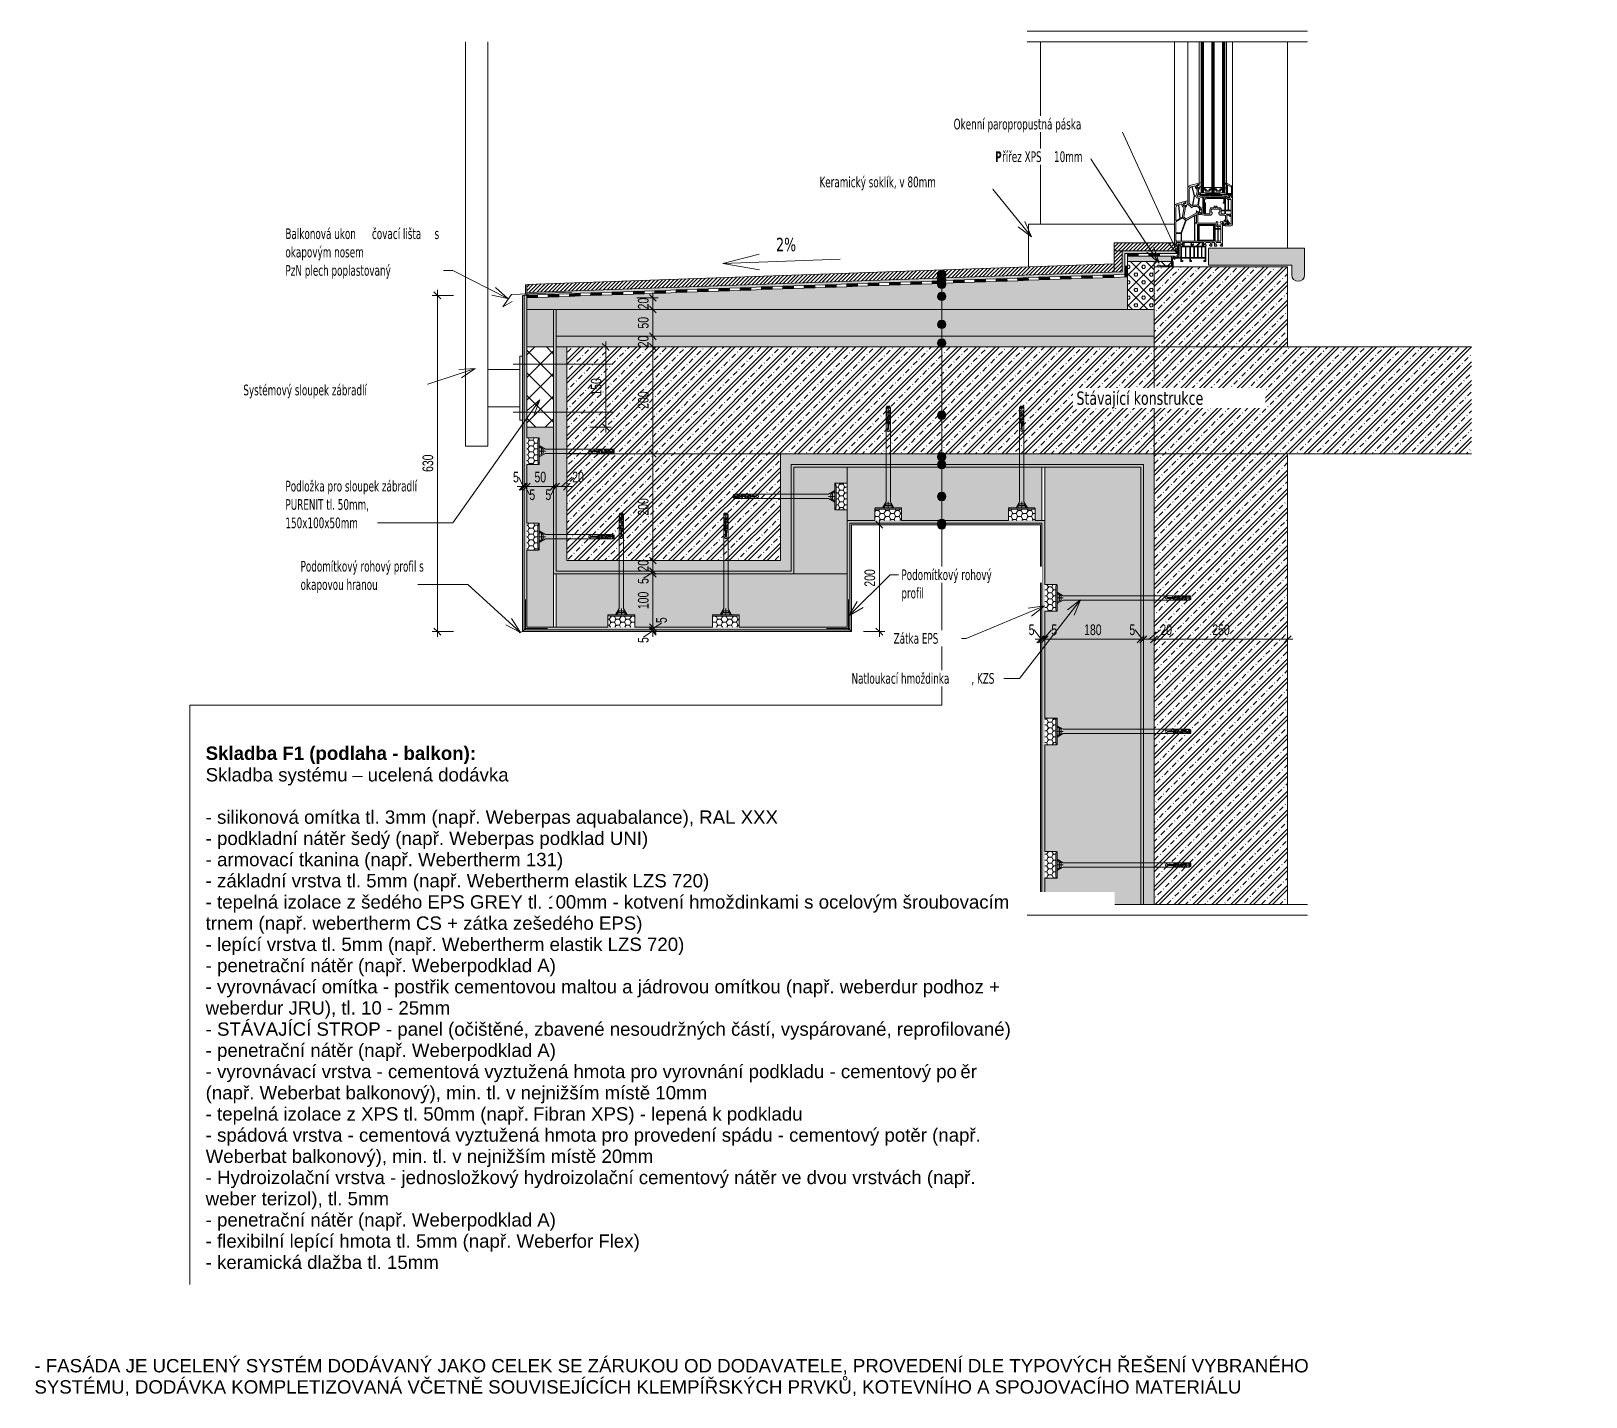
# Model space of a CAD drawing. Header units: millimetres. Extents: x 3925 to 6837, y 3411 to 5969.
import ezdxf

# ---------------------------------------------------------------- set-up
doc = ezdxf.new("R2010")
doc.units = ezdxf.units.MM
for name, color, linetype, lineweight in [('A-ANNO-DIMS', 211, 'Continuous', 9), ('A-ANNO-DIMS-10', 211, 'Continuous', 9), ('A-DETL', 90, 'Continuous', 18), ('A-DETL-GENF', 92, 'Continuous', 18), ('A-DETL-THIN', 151, 'Continuous', 18), ('G-ANNO-TEXT', 231, 'Continuous', 9)]:
    doc.layers.add(name, color=color, linetype=linetype, lineweight=lineweight)
doc.styles.add('Arial', font='arial.ttf', dxfattribs={"width": 0.7, "height": 20})
doc.styles.add('Arial_1', font='arial.ttf', dxfattribs={"height": 25})
doc.styles.add('Arial_B', font='arialbd.ttf', dxfattribs={"height": 25})
doc.styles.add('Tahoma', font='tahoma.ttf', dxfattribs={"width": 0.7, "height": 20})
doc.styles.add('Tahoma_B', font='tahomabd.ttf', dxfattribs={"width": 0.8, "height": 25})
doc.styles.add('Tahoma_B_1', font='tahomabd.ttf', dxfattribs={"width": 0.7, "height": 20})
doc.dimstyles.new('Vnitřní_-_průhledné', dxfattribs={"dimscale": 304.8, "dimtxt": 20.405188, "dimasz": 0.042651, "dimexe": 0.032808, "dimexo": 0.0625, "dimgap": 0.006562, "dimtad": 1, "dimdec": 0, "dimrnd": 5, "dimzin": 0, "dimdsep": 46, "dimtxsty": 'Arial', "dimblk1": 'OBLIQUE', "dimblk2": 'OBLIQUE', "dimsah": 1, "dimcen": 0.09, "dimdle": 0.032808, "dimazin": 0, "dimtfac": 1, "dimtdec": 4, "dimtix": 1, "dimtmove": 1, "dimatfit": 3, "dimfxl": 0.098425, "dimfxlon": 1, "dimtvp": 1, "dimtolj": 1, "dimtzin": 0, "dimarcsym": 2})
doc.dimstyles.new('Vnitřní_-_průhledné_1', dxfattribs={"dimscale": 304.8, "dimtxt": 20.405188, "dimasz": 0.042651, "dimexe": 0.032808, "dimexo": 0.0625, "dimgap": 0.006562, "dimtad": 1, "dimdec": 0, "dimrnd": 5, "dimzin": 0, "dimdsep": 46, "dimtxsty": 'Arial', "dimblk1": 'OBLIQUE', "dimblk2": 'OBLIQUE', "dimsah": 1, "dimcen": 0.09, "dimdle": 0.032808, "dimazin": 0, "dimtfac": 1, "dimtdec": 4, "dimtix": 1, "dimtmove": 0, "dimatfit": 3, "dimfxl": 0.098425, "dimfxlon": 1, "dimtvp": 1, "dimtolj": 1, "dimtzin": 0, "dimarcsym": 2})
pattern_1 = [(45, (0, 0), (-17.67767, 17.67767), []), (45, (7.5, 0), (-17.67767, 17.67767), []), (45, (21.4, 0), (-17.67767, 17.67767), [10, -5, 1, -5])]
pattern_2 = [(0, (0, 0), (10, 10), [1, -9]), (0, (5, 5), (10, 10), [1, -9])]
pattern_3 = [(0, (0, 0), (9.525, 5.5), [6.35, -12.7]), (120, (0, 0), (-9.5256397, 5.498892), [6.35, -12.7]), (60, (0, 0), (-0.0006397, 10.998892), [0, -12.7, 6.35, 0])]
pattern_4 = [(45, (7.184, 0), (-14.36841, 14.36841), []), (0, (30.079, 6.73), (14.368, 14.368), [2.54, -26.197]), (45, (32.62, 6.73), (-14.36841, 14.36841), [2.54, -17.78]), (90, (34.415, 8.526), (-14.368, 14.368), [2.54, -26.197]), (135, (34.415, 11.066), (-14.36841, -14.36841), [2.54, -17.78]), (0, (30.079, 12.862), (14.368, 14.368), [2.54, -26.197]), (45, (28.283, 11.066), (-14.36841, 14.36841), [2.54, -17.78]), (90, (28.283, 8.526), (-14.368, 14.368), [2.54, -26.197]), (135, (30.08, 6.73), (-14.36841, -14.36841), [2.54, -17.78]), (135, (26.777, 0), (-14.36841, -14.36841), [])]

msp = doc.modelspace()

# ---------------------------------------------------------------- texts
at = {"layer": 'G-ANNO-TEXT', "color": 1, "char_height": 20, "attachment_point": 1, "style": 'Tahoma_B_1', "bg_fill": 3, "box_fill_scale": 1.25, "bg_fill_color": 256, "bg_fill_true_color": 13158600, "bg_fill_transparency": 0}
for s, insert, width in [('\\fTahoma|b1|i0|c238|p34|;\\W.7;P', (5730.5, 5743.7), 15.713), ('Balkonová ukon', (4401.1, 5599.5), 196.413), ('Podomítkový rohový profil s ', (4429.5, 4976.8), 350.177)]:
    msp.add_mtext(s, dxfattribs=dict(at, insert=insert, width=width))
at = {"layer": 'G-ANNO-TEXT', "color": 7, "insert": (3931, 3482.3), "char_height": 25, "width": 2899.704, "attachment_point": 1, "style": 'Arial_1', "bg_fill": 3, "box_fill_scale": 1.25, "bg_fill_color": 256, "bg_fill_true_color": 13158600, "bg_fill_transparency": 0}
msp.add_mtext('- FASÁDA JE UCELENÝ SYSTÉM DODÁVANÝ JAKO CELEK SE ZÁRUKOU OD DODAVATELE, PROVEDENÍ DLE TYPOVÝCH ŘEŠENÍ VYBRANÉHO ', dxfattribs=at)

# ---------------------------------------------------------------- blocks, each defined once
blk = doc.blocks.new('BP_HYDROIZOLACE NOVÁ 2 - Hydroizolace 1_2-1505168-Balkon')
at = {"layer": 'A-DETL-GENF'}
for points in [[(0, 5), (0, 0), (20, 0), (20, 5)], [(40, 5), (40, 0), (60, 0), (60, 5)], [(80, 5), (80, 0), (100, 0), (100, 5)], [(120, 5), (120, 0), (140, 0), (140, 5)], [(160, 5), (160, 0), (180, 0), (180, 5)], [(200, 5), (200, 0), (220, 0), (220, 5)], [(240, 5), (240, 0), (260, 0), (260, 5)], [(280, 5), (280, 0), (300, 0), (300, 5)], [(320, 5), (320, 0), (340, 0), (340, 5)], [(360, 5), (360, 0), (380, 0), (380, 5)], [(400, 0), (420, 0), (420, 5), (400, 5)], [(440, 5), (440, 0), (460, 0), (460, 5)], [(480, 5), (480, 0), (500, 0), (500, 5)], [(520, 5), (520, 0), (540, 0), (540, 5)], [(560, 5), (560, 0), (580, 0), (580, 5)], [(600, 5), (600, 0), (620, 0), (620, 5)], [(640, 5), (640, 0), (660, 0), (660, 5)], [(680, 0), (700, 0), (700, 5), (680, 5)], [(720, 5), (720, 0), (740, 0), (740, 5)], [(760, 0), (769.7, 0), (769.8, 0.6), (770.9, 2.7), (771, 2.9), (770.7, 3.3), (770, 5), (760, 5)], [(800, 0), (820, 0), (820, 5), (800, 5)], [(840, 5), (840, 0), (860, 0), (860, 5)], [(880, 5), (880, 0), (900, 0), (900, 5)], [(920, 5), (920, 0), (940, 0), (940, 5)], [(960, 5), (960, 0), (980, 0), (980, 5)], [(1000, 5), (1000, 0), (1020, 0), (1020, 5)], [(1040, 5), (1040, 0), (1060, 0), (1060, 5)], [(1080, 5), (1080, 0), (1100, 0), (1100, 5)]]:
    blk.add_hatch(color=256, dxfattribs=at).paths.add_polyline_path(points)
for p, q in [((20, 5), (0, 5)), ((0, 5), (0, 0)), ((0, 0), (20, 0)), ((20, 5), (40, 5)), ((20, 0), (20, 5)), ((20, 0), (40, 0)), ((60, 5), (40, 5)), ((40, 5), (40, 0)), ((60, 5), (80, 5)), ((60, 0), (60, 5)), ((60, 0), (80, 0)), ((100, 5), (80, 5)), ((80, 5), (80, 0)), ((80, 0), (100, 0)), ((100, 5), (120, 5)), ((100, 0), (100, 5)), ((100, 0), (120, 0)), ((140, 5), (120, 5)), ((120, 5), (120, 0)), ((120, 0), (140, 0)), ((140, 5), (160, 5)), ((140, 0), (140, 5)), ((140, 0), (160, 0)), ((180, 5), (160, 5)), ((160, 5), (160, 0)), ((160, 0), (180, 0)), ((180, 5), (200, 5)), ((180, 0), (180, 5)), ((180, 0), (200, 0)), ((220, 5), (200, 5)), ((200, 5), (200, 0)), ((200, 0), (220, 0)), ((220, 5), (240, 5)), ((220, 0), (220, 5)), ((220, 0), (240, 0)), ((260, 5), (240, 5)), ((240, 5), (240, 0)), ((240, 0), (260, 0)), ((260, 5), (280, 5)), ((260, 0), (260, 5)), ((260, 0), (280, 0)), ((300, 5), (280, 5)), ((280, 5), (280, 0)), ((280, 0), (300, 0)), ((300, 5), (320, 5)), ((300, 0), (300, 5)), ((300, 0), (320, 0)), ((340, 5), (320, 5)), ((320, 5), (320, 0)), ((320, 0), (340, 0)), ((340, 5), (360, 5)), ((340, 0), (340, 5)), ((340, 0), (360, 0)), ((380, 5), (360, 5)), ((360, 5), (360, 0)), ((360, 0), (380, 0)), ((380, 5), (400, 5)), ((380, 0), (380, 5)), ((380, 0), (400, 0)), ((420, 5), (400, 5)), ((400, 5), (400, 0)), ((400, 0), (420, 0)), ((420, 5), (440, 5)), ((420, 0), (420, 5)), ((420, 0), (440, 0)), ((460, 5), (440, 5)), ((440, 5), (440, 0)), ((440, 0), (460, 0)), ((460, 5), (480, 5)), ((460, 0), (460, 5)), ((460, 0), (480, 0)), ((500, 5), (480, 5)), ((480, 5), (480, 0)), ((480, 0), (500, 0)), ((500, 5), (520, 5)), ((500, 0), (500, 5)), ((500, 0), (520, 0)), ((540, 5), (520, 5)), ((520, 5), (520, 0)), ((520, 0), (540, 0)), ((540, 5), (560, 5)), ((540, 0), (540, 5)), ((540, 0), (560, 0)), ((580, 5), (560, 5)), ((560, 5), (560, 0)), ((560, 0), (580, 0)), ((580, 5), (600, 5)), ((580, 0), (580, 5)), ((580, 0), (600, 0)), ((620, 5), (600, 5)), ((600, 5), (600, 0)), ((600, 0), (620, 0)), ((620, 5), (640, 5)), ((620, 0), (620, 5)), ((620, 0), (640, 0)), ((660, 5), (640, 5)), ((640, 5), (640, 0)), ((640, 0), (660, 0)), ((660, 5), (680, 5)), ((660, 0), (660, 5)), ((660, 0), (680, 0)), ((700, 5), (680, 5)), ((680, 5), (680, 0)), ((680, 0), (700, 0)), ((700, 5), (720, 5)), ((700, 0), (700, 5)), ((700, 0), (720, 0)), ((740, 5), (720, 5)), ((720, 5), (720, 0)), ((720, 0), (740, 0)), ((740, 5), (760, 5)), ((740, 0), (740, 5)), ((740, 0), (760, 0)), ((770.1, 5), (760, 5)), ((760, 5), (760, 0)), ((760, 0), (769.7, 0)), ((785.3, 0), (800, 0)), ((785.5, 5), (800, 5)), ((820, 5), (800, 5)), ((800, 5), (800, 0)), ((800, 0), (820, 0)), ((820, 5), (840, 5)), ((820, 0), (820, 5)), ((820, 0), (840, 0)), ((860, 5), (840, 5)), ((840, 5), (840, 0)), ((840, 0), (860, 0)), ((860, 5), (880, 5)), ((860, 0), (860, 5)), ((860, 0), (880, 0)), ((900, 5), (880, 5)), ((880, 5), (880, 0)), ((880, 0), (900, 0)), ((900, 5), (920, 5)), ((900, 0), (900, 5)), ((900, 0), (920, 0)), ((940, 5), (920, 5)), ((920, 5), (920, 0)), ((920, 0), (940, 0)), ((940, 5), (960, 5)), ((940, 0), (940, 5)), ((940, 0), (960, 0)), ((980, 5), (960, 5)), ((960, 5), (960, 0)), ((960, 0), (980, 0)), ((980, 5), (1000, 5)), ((980, 0), (980, 5)), ((980, 0), (1000, 0)), ((1020, 5), (1000, 5)), ((1000, 5), (1000, 0)), ((1000, 0), (1020, 0)), ((1020, 5), (1040, 5)), ((1020, 0), (1020, 5)), ((1020, 0), (1040, 0)), ((1060, 5), (1040, 5)), ((1040, 5), (1040, 0)), ((1040, 0), (1060, 0)), ((1060, 5), (1080, 5)), ((1060, 0), (1060, 5)), ((1060, 0), (1080, 0)), ((1100, 5), (1080, 5)), ((1080, 5), (1080, 0)), ((1080, 0), (1100, 0)), ((1100, 5), (1120.9, 5)), ((1100, 0), (1100, 5)), ((1100, 0), (1125.7, 0)), ((40, 0), (60, 0))]:
    blk.add_line(p, q, dxfattribs=at)
blk = doc.blocks.new('BP_HYDROIZOLACE NOVÁ 2 - Geotextilie 1_1-1452064-Balkon')
at = {"layer": 'A-DETL-GENF'}
for points in [[(0, 0), (5, 0), (5, 2), (1.3, 2), (1.8, 0.8)], [(10, 0), (15, 0), (15, 2), (10, 2)]]:
    blk.add_hatch(color=256, dxfattribs=at).paths.add_polyline_path(points)
for p, q in [((0, 0), (5, 0)), ((5, 2), (1.3, 2)), ((5, 2), (10, 2)), ((5, 0), (5, 2)), ((5, 0), (10, 0)), ((15, 2), (10, 2)), ((10, 2), (10, 0)), ((15, 2), (23.1, 2)), ((15, 0), (15, 2)), ((15, 0), (23.1, 0)), ((10, 0), (15, 0))]:
    blk.add_line(p, q, dxfattribs=at)
blk = doc.blocks.new('BP_HYDROIZOLACE NOVÁ 2 - Geotextilie 1_1-1453589-Balkon')
at = {"layer": 'A-DETL-GENF'}
blk.add_hatch(color=256, dxfattribs=at).paths.add_polyline_path([(1.1, 0), (5, 0), (5, 2), (0, 2), (0, 1.8), (1.5, 1.1)])
for p, q in [((5, 2), (0, 2)), ((0, 2), (0, 1.8)), ((1.1, 0), (5, 0)), ((5, 2), (14.6, 2)), ((5, 0), (5, 2)), ((5, 0), (14.6, 0))]:
    blk.add_line(p, q, dxfattribs=at)
blk = doc.blocks.new('BP_HYDROIZOLACE NOVÁ 2 - Geotextilie 1_1-1450786-Balkon')
at = {"layer": 'A-DETL-GENF'}
for points in [[(0, 0), (5, 0), (5, 2), (0, 2)], [(10, 0), (15, 0), (15, 2), (10, 2)]]:
    blk.add_hatch(color=256, dxfattribs=at).paths.add_polyline_path(points)
for p, q in [((5, 2), (0, 2)), ((0, 2), (0, 0)), ((0, 0), (5, 0)), ((5, 2), (10, 2)), ((5, 0), (5, 2)), ((5, 0), (10, 0)), ((15, 2), (10, 2)), ((10, 2), (10, 0)), ((15, 2), (18.9, 2)), ((15, 0), (15, 2)), ((15, 0), (18.9, 0)), ((10, 0), (15, 0))]:
    blk.add_line(p, q, dxfattribs=at)
blk = doc.blocks.new('BP_HYDROIZOLACE NOVÁ 2 - Geotextilie 1_1-1453975-Balkon')
at = {"layer": 'A-DETL-GENF'}
for points in [[(0, 0), (5, 0), (5, 2), (0, 2)], [(10, 0), (15, 0), (15, 2), (10, 2)]]:
    blk.add_hatch(color=256, dxfattribs=at).paths.add_polyline_path(points)
for p, q in [((5, 2), (0, 2)), ((0, 2), (0, 0)), ((0, 0), (5, 0)), ((5, 2), (10, 2)), ((5, 0), (5, 2)), ((5, 0), (10, 0)), ((15, 2), (10, 2)), ((10, 2), (10, 0)), ((15, 2), (16.4, 2)), ((15, 0), (15, 2)), ((15, 0), (16.4, 0)), ((10, 0), (15, 0))]:
    blk.add_line(p, q, dxfattribs=at)
blk = doc.blocks.new('BP_HYDROIZOLACE NOVÁ 2 - Hydroizolace 1_2-1505140-Balkon')
at = {"layer": 'A-DETL-GENF'}
for points in [[(0, 5), (0, 0), (20, 0), (20, 5)], [(40, 5), (40, 0), (60, 0), (60, 5)]]:
    blk.add_hatch(color=256, dxfattribs=at).paths.add_polyline_path(points)
for p, q in [((20, 5), (0, 5)), ((0, 5), (0, 0)), ((0, 0), (20, 0)), ((20, 5), (40, 5)), ((20, 0), (20, 5)), ((20, 0), (40, 0)), ((60, 5), (40, 5)), ((40, 5), (40, 0)), ((60, 5), (88, 5)), ((60, 0), (60, 5)), ((60, 0), (88, 0)), ((40, 0), (60, 0))]:
    blk.add_line(p, q, dxfattribs=at)
blk = doc.blocks.new('BP_HYDROIZOLACE NOVÁ 2 - Hydroizolace 1_2-1505302-Balkon')
at = {"layer": 'A-DETL-GENF'}
blk.add_hatch(color=256, dxfattribs=at).paths.add_polyline_path([(0, 5), (0, 0), (20, 0), (20, 5)])
for p, q in [((20, 5), (0, 5)), ((0, 5), (0, 0)), ((0, 0), (20, 0)), ((20, 5), (39, 5)), ((20, 0), (20, 5)), ((20, 0), (39, 0))]:
    blk.add_line(p, q, dxfattribs=at)
blk = doc.blocks.new('DIMBLOCK1-Balkon')
at = {"layer": 'A-ANNO-DIMS-10'}
for p, q in [((5089.3, 4847.5), (5059.3, 4847.5)), ((5089.3, 4844.5), (5059.3, 4844.5)), ((5071.6, 4833.8), (5089.3, 4846)), ((5089.3, 4834.5), (5089.3, 4847.5)), ((5089.3, 4847.5), (5099.3, 4847.5)), ((5089.3, 4844.5), (5099.3, 4844.5)), ((5071.6, 4833.8), (5071.6, 4833.8))]:
    blk.add_line(p, q, dxfattribs=at)
at = {"layer": 'A-ANNO-DIMS-10', "lineweight": 18}
for p, q in [((5089.3, 4847.5), (5082.8, 4854)), ((5089.3, 4844.5), (5082.8, 4851)), ((5089.3, 4847.5), (5095.8, 4841)), ((5089.3, 4844.5), (5095.8, 4838))]:
    blk.add_line(p, q, dxfattribs=at)
at = {"layer": 'A-ANNO-DIMS-10', "color": 0, "insert": (5061.3, 4823.1), "char_height": 20, "width": 12.808, "attachment_point": 1, "rotation": 90, "line_spacing_factor": 0.941778, "style": 'Arial'}
blk.add_mtext('\\fArial|b0|i0|c238|p34|;\\W.7;5', dxfattribs=at)
blk = doc.blocks.new('_Oblique')
at = {"color": 0, "linetype": 'ByBlock', "lineweight": -2}
blk.add_line((-0.5, -0.5), (0.5, 0.5), dxfattribs=at)
blk = doc.blocks.new('DIMBLOCK2-Balkon')
at = {"layer": 'A-ANNO-DIMS-10'}
for p, q in [((5089.3, 4852.5), (5059.3, 4852.5)), ((5089.3, 4847.5), (5059.3, 4847.5)), ((5105.8, 4860.3), (5089.3, 4850)), ((5089.3, 4847.5), (5089.3, 4852.5)), ((5089.3, 4852.5), (5099.3, 4852.5)), ((5089.3, 4847.5), (5099.3, 4847.5)), ((5105.8, 4860.3), (5105.8, 4860.3))]:
    blk.add_line(p, q, dxfattribs=at)
at = {"layer": 'A-ANNO-DIMS-10', "lineweight": 18}
for p, q in [((5089.3, 4852.5), (5082.8, 4859)), ((5089.3, 4847.5), (5082.8, 4854)), ((5089.3, 4852.5), (5095.8, 4846)), ((5089.3, 4847.5), (5095.8, 4841))]:
    blk.add_line(p, q, dxfattribs=at)
at = {"layer": 'A-ANNO-DIMS-10', "color": 0, "insert": (5095.5, 4860.3), "char_height": 20, "width": 12.808, "attachment_point": 1, "rotation": 90, "line_spacing_factor": 0.941778, "style": 'Arial'}
blk.add_mtext('\\fArial|b0|i0|c238|p34|;\\W.7;5', dxfattribs=at)
blk = doc.blocks.new('DIMBLOCK3-Balkon')
at = {"layer": 'A-ANNO-DIMS-10'}
for p, q in [((5089.3, 4952.5), (5059.3, 4952.5)), ((5089.3, 4852.5), (5089.3, 4952.5)), ((5089.3, 4952.5), (5099.3, 4952.5)), ((5089.3, 4852.5), (5059.3, 4852.5)), ((5089.3, 4852.5), (5099.3, 4852.5))]:
    blk.add_line(p, q, dxfattribs=at)
at = {"layer": 'A-ANNO-DIMS-10', "lineweight": 18}
for p, q in [((5089.3, 4952.5), (5082.8, 4959)), ((5089.3, 4952.5), (5095.8, 4946)), ((5089.3, 4852.5), (5082.8, 4859)), ((5089.3, 4852.5), (5095.8, 4846))]:
    blk.add_line(p, q, dxfattribs=at)
at = {"layer": 'A-ANNO-DIMS-10', "color": 0, "insert": (5061.3, 4886.5), "char_height": 20, "width": 38.425, "attachment_point": 1, "rotation": 90, "line_spacing_factor": 0.941778, "style": 'Arial'}
blk.add_mtext('100', dxfattribs=at)
blk = doc.blocks.new('DIMBLOCK4-Balkon')
at = {"layer": 'A-ANNO-DIMS-10'}
for p, q in [((5089.3, 4957.5), (5059.3, 4957.5)), ((5089.3, 4952.5), (5059.3, 4952.5)), ((5071.6, 4944.2), (5089.3, 4955)), ((5089.3, 4952.5), (5089.3, 4957.5)), ((5089.3, 4957.5), (5099.3, 4957.5)), ((5089.3, 4952.5), (5099.3, 4952.5)), ((5071.6, 4944.2), (5071.6, 4944.2))]:
    blk.add_line(p, q, dxfattribs=at)
at = {"layer": 'A-ANNO-DIMS-10', "lineweight": 18}
for p, q in [((5089.3, 4957.5), (5082.8, 4964)), ((5089.3, 4952.5), (5082.8, 4959)), ((5089.3, 4957.5), (5095.8, 4951)), ((5089.3, 4952.5), (5095.8, 4946))]:
    blk.add_line(p, q, dxfattribs=at)
at = {"layer": 'A-ANNO-DIMS-10', "color": 0, "insert": (5061.3, 4933.6), "char_height": 20, "width": 12.808, "attachment_point": 1, "rotation": 90, "line_spacing_factor": 0.941778, "style": 'Arial'}
blk.add_mtext('\\fArial|b0|i0|c238|p34|;\\W.7;5', dxfattribs=at)
blk = doc.blocks.new('DIMBLOCK5-Balkon')
at = {"layer": 'A-ANNO-DIMS-10', "lineweight": 18}
for p, q in [((5089.3, 4977.5), (5082.8, 4984)), ((5089.3, 4957.5), (5082.8, 4964)), ((5089.3, 4977.5), (5095.8, 4971)), ((5089.3, 4957.5), (5095.8, 4951))]:
    blk.add_line(p, q, dxfattribs=at)
at = {"layer": 'A-ANNO-DIMS-10'}
for p, q in [((5089.3, 4977.5), (5059.3, 4977.5)), ((5089.3, 4957.5), (5059.3, 4957.5)), ((5089.3, 4957.5), (5089.3, 4977.5)), ((5089.3, 4977.5), (5099.3, 4977.5)), ((5089.3, 4957.5), (5099.3, 4957.5))]:
    blk.add_line(p, q, dxfattribs=at)
at = {"layer": 'A-ANNO-DIMS-10', "color": 0, "insert": (5061.3, 4956.8), "char_height": 20, "width": 25.616, "attachment_point": 1, "rotation": 90, "line_spacing_factor": 0.941778, "style": 'Arial'}
blk.add_mtext('20', dxfattribs=at)
blk = doc.blocks.new('DIMBLOCK6-Balkon')
at = {"layer": 'A-ANNO-DIMS-10', "lineweight": 18}
for p, q in [((5089.3, 5177.5), (5082.8, 5184)), ((5089.3, 5177.5), (5095.8, 5171)), ((5089.3, 4977.5), (5082.8, 4984)), ((5089.3, 4977.5), (5095.8, 4971))]:
    blk.add_line(p, q, dxfattribs=at)
at = {"layer": 'A-ANNO-DIMS-10'}
for p, q in [((5089.3, 5177.5), (5059.3, 5177.5)), ((5089.3, 4977.5), (5089.3, 5177.5)), ((5089.3, 5177.5), (5099.3, 5177.5)), ((5089.3, 4977.5), (5059.3, 4977.5)), ((5089.3, 4977.5), (5099.3, 4977.5))]:
    blk.add_line(p, q, dxfattribs=at)
at = {"layer": 'A-ANNO-DIMS-10', "color": 0, "insert": (5061.3, 5061.5), "char_height": 20, "width": 38.425, "attachment_point": 1, "rotation": 90, "line_spacing_factor": 0.941778, "style": 'Arial'}
blk.add_mtext('200', dxfattribs=at)
blk = doc.blocks.new('DIMBLOCK7-Balkon')
at = {"layer": 'A-ANNO-DIMS-10'}
for p, q in [((5089.3, 5377.5), (5059.3, 5377.5)), ((5089.3, 5177.5), (5089.3, 5377.5)), ((5089.3, 5377.5), (5099.3, 5377.5)), ((5089.3, 5177.5), (5059.3, 5177.5)), ((5089.3, 5177.5), (5099.3, 5177.5))]:
    blk.add_line(p, q, dxfattribs=at)
at = {"layer": 'A-ANNO-DIMS-10', "lineweight": 18}
for p, q in [((5089.3, 5377.5), (5082.8, 5384)), ((5089.3, 5377.5), (5095.8, 5371)), ((5089.3, 5177.5), (5082.8, 5184)), ((5089.3, 5177.5), (5095.8, 5171))]:
    blk.add_line(p, q, dxfattribs=at)
at = {"layer": 'A-ANNO-DIMS-10', "color": 0, "insert": (5061.3, 5261.5), "char_height": 20, "width": 38.425, "attachment_point": 1, "rotation": 90, "line_spacing_factor": 0.941778, "style": 'Arial'}
blk.add_mtext('200', dxfattribs=at)
blk = doc.blocks.new('DIMBLOCK8-Balkon')
at = {"layer": 'A-ANNO-DIMS-10'}
for p, q in [((5089.3, 5397.5), (5059.3, 5397.5)), ((5089.3, 5377.5), (5089.3, 5397.5)), ((5089.3, 5397.5), (5099.3, 5397.5)), ((5089.3, 5377.5), (5059.3, 5377.5)), ((5089.3, 5377.5), (5099.3, 5377.5))]:
    blk.add_line(p, q, dxfattribs=at)
at = {"layer": 'A-ANNO-DIMS-10', "lineweight": 18}
for p, q in [((5089.3, 5397.5), (5082.8, 5404)), ((5089.3, 5397.5), (5095.8, 5391)), ((5089.3, 5377.5), (5082.8, 5384)), ((5089.3, 5377.5), (5095.8, 5371))]:
    blk.add_line(p, q, dxfattribs=at)
at = {"layer": 'A-ANNO-DIMS-10', "color": 0, "insert": (5061.3, 5376.8), "char_height": 20, "width": 25.616, "attachment_point": 1, "rotation": 90, "line_spacing_factor": 0.941778, "style": 'Arial'}
blk.add_mtext('20', dxfattribs=at)
blk = doc.blocks.new('DIMBLOCK9-Balkon')
at = {"layer": 'A-ANNO-DIMS-10'}
for p, q in [((5089.3, 5447.5), (5059.3, 5447.5)), ((5089.3, 5397.5), (5089.3, 5447.5)), ((5089.3, 5447.5), (5099.3, 5447.5)), ((5089.3, 5397.5), (5059.3, 5397.5)), ((5089.3, 5397.5), (5099.3, 5397.5))]:
    blk.add_line(p, q, dxfattribs=at)
at = {"layer": 'A-ANNO-DIMS-10', "lineweight": 18}
for p, q in [((5089.3, 5447.5), (5082.8, 5454)), ((5089.3, 5447.5), (5095.8, 5441)), ((5089.3, 5397.5), (5082.8, 5404)), ((5089.3, 5397.5), (5095.8, 5391))]:
    blk.add_line(p, q, dxfattribs=at)
at = {"layer": 'A-ANNO-DIMS-10', "color": 0, "insert": (5061.3, 5411.8), "char_height": 20, "width": 25.616, "attachment_point": 1, "rotation": 90, "line_spacing_factor": 0.941778, "style": 'Arial'}
blk.add_mtext('50', dxfattribs=at)
blk = doc.blocks.new('DIMBLOCK10-Balkon')
at = {"layer": 'A-ANNO-DIMS-10', "lineweight": 18}
for p, q in [((5089.3, 5469.3), (5082.8, 5475.8)), ((5089.3, 5447.5), (5082.8, 5454)), ((5089.3, 5469.3), (5095.8, 5462.8)), ((5089.3, 5447.5), (5095.8, 5441))]:
    blk.add_line(p, q, dxfattribs=at)
at = {"layer": 'A-ANNO-DIMS-10'}
for p, q in [((5089.3, 5447.5), (5089.3, 5479.3)), ((5089.3, 5469.3), (5059.3, 5469.3)), ((5089.3, 5447.5), (5059.3, 5447.5)), ((5089.3, 5469.3), (5099.3, 5469.3)), ((5089.3, 5447.5), (5099.3, 5447.5))]:
    blk.add_line(p, q, dxfattribs=at)
at = {"layer": 'A-ANNO-DIMS-10', "color": 0, "insert": (5061.3, 5447.7), "char_height": 20, "width": 25.616, "attachment_point": 1, "rotation": 90, "line_spacing_factor": 0.941778, "style": 'Arial'}
blk.add_mtext('20', dxfattribs=at)
blk = doc.blocks.new('DIMBLOCK11-Balkon')
at = {"layer": 'A-ANNO-DIMS-10'}
for p, q in [((4838.1, 5133.5), (4846.7, 5115.9)), ((4838.1, 5133.5), (4838.1, 5133.5)), ((4845.2, 5115.9), (4845.2, 5145.9)), ((4848.2, 5115.9), (4848.2, 5145.9)), ((4835.2, 5115.9), (4848.2, 5115.9)), ((4845.2, 5115.9), (4845.2, 5105.9)), ((4848.2, 5115.9), (4848.2, 5105.9))]:
    blk.add_line(p, q, dxfattribs=at)
at = {"layer": 'A-ANNO-DIMS-10', "lineweight": 18}
for p, q in [((4845.2, 5115.9), (4838.7, 5109.4)), ((4848.2, 5115.9), (4841.7, 5109.4)), ((4845.2, 5115.9), (4851.7, 5122.4)), ((4848.2, 5115.9), (4854.7, 5122.4))]:
    blk.add_line(p, q, dxfattribs=at)
at = {"layer": 'A-ANNO-DIMS-10', "color": 0, "insert": (4827.4, 5143.8), "char_height": 20, "width": 12.808, "attachment_point": 1, "line_spacing_factor": 0.941778, "style": 'Arial'}
blk.add_mtext('\\fArial|b0|i0|c238|p34|;\\W.7;5', dxfattribs=at)
blk = doc.blocks.new('DIMBLOCK12-Balkon')
at = {"layer": 'A-ANNO-DIMS-10'}
for p, q in [((4848.2, 5115.9), (4848.2, 5145.9)), ((4853.2, 5115.9), (4853.2, 5145.9)), ((4848.2, 5115.9), (4853.2, 5115.9)), ((4848.2, 5115.9), (4848.2, 5105.9)), ((4858, 5100.4), (4850.7, 5115.9)), ((4853.2, 5115.9), (4853.2, 5105.9)), ((4858, 5100.4), (4858, 5100.4))]:
    blk.add_line(p, q, dxfattribs=at)
at = {"layer": 'A-ANNO-DIMS-10', "lineweight": 18}
for p, q in [((4848.2, 5115.9), (4841.7, 5109.4)), ((4853.2, 5115.9), (4846.7, 5109.4)), ((4848.2, 5115.9), (4854.7, 5122.4)), ((4853.2, 5115.9), (4859.7, 5122.4))]:
    blk.add_line(p, q, dxfattribs=at)
at = {"layer": 'A-ANNO-DIMS-10', "color": 0, "insert": (4858, 5110.7), "char_height": 20, "width": 12.808, "attachment_point": 1, "line_spacing_factor": 0.941778, "style": 'Arial'}
blk.add_mtext('\\fArial|b0|i0|c238|p34|;\\W.7;5', dxfattribs=at)
blk = doc.blocks.new('DIMBLOCK13-Balkon')
at = {"layer": 'A-ANNO-DIMS-10'}
for p, q in [((4853.2, 5115.9), (4853.2, 5145.9)), ((4903.2, 5115.9), (4903.2, 5145.9)), ((4853.2, 5115.9), (4903.2, 5115.9)), ((4853.2, 5115.9), (4853.2, 5105.9)), ((4903.2, 5115.9), (4903.2, 5105.9))]:
    blk.add_line(p, q, dxfattribs=at)
at = {"layer": 'A-ANNO-DIMS-10', "lineweight": 18}
for p, q in [((4853.2, 5115.9), (4846.7, 5109.4)), ((4853.2, 5115.9), (4859.7, 5122.4)), ((4903.2, 5115.9), (4896.7, 5109.4)), ((4903.2, 5115.9), (4909.7, 5122.4))]:
    blk.add_line(p, q, dxfattribs=at)
at = {"layer": 'A-ANNO-DIMS-10', "color": 0, "insert": (4867.6, 5143.8), "char_height": 20, "width": 25.616, "attachment_point": 1, "line_spacing_factor": 0.941778, "style": 'Arial'}
blk.add_mtext('50', dxfattribs=at)
blk = doc.blocks.new('DIMBLOCK14-Balkon')
at = {"layer": 'A-ANNO-DIMS-10'}
for p, q in [((4903.2, 5115.9), (4903.2, 5145.9)), ((4908.2, 5115.9), (4908.2, 5145.9)), ((4898.7, 5100.4), (4905.7, 5115.9)), ((4898.7, 5100.4), (4898.7, 5100.4)), ((4903.2, 5115.9), (4908.2, 5115.9)), ((4903.2, 5115.9), (4903.2, 5105.9)), ((4908.2, 5115.9), (4908.2, 5105.9))]:
    blk.add_line(p, q, dxfattribs=at)
at = {"layer": 'A-ANNO-DIMS-10', "lineweight": 18}
for p, q in [((4903.2, 5115.9), (4896.7, 5109.4)), ((4908.2, 5115.9), (4901.7, 5109.4)), ((4903.2, 5115.9), (4909.7, 5122.4)), ((4908.2, 5115.9), (4914.7, 5122.4))]:
    blk.add_line(p, q, dxfattribs=at)
at = {"layer": 'A-ANNO-DIMS-10', "color": 0, "insert": (4888, 5110.7), "char_height": 20, "width": 12.808, "attachment_point": 1, "line_spacing_factor": 0.941778, "style": 'Arial'}
blk.add_mtext('\\fArial|b0|i0|c238|p34|;\\W.7;5', dxfattribs=at)
blk = doc.blocks.new('DIMBLOCK15-Balkon')
at = {"layer": 'A-ANNO-DIMS-10'}
for p, q in [((4908.2, 5115.9), (4908.2, 5145.9)), ((4938.4, 5133.5), (4918.2, 5115.9)), ((4928.2, 5115.9), (4928.2, 5145.9)), ((4938.4, 5133.5), (4938.4, 5133.5)), ((4908.2, 5115.9), (4938.2, 5115.9)), ((4908.2, 5115.9), (4908.2, 5105.9)), ((4928.2, 5115.9), (4928.2, 5105.9))]:
    blk.add_line(p, q, dxfattribs=at)
at = {"layer": 'A-ANNO-DIMS-10', "lineweight": 18}
for p, q in [((4908.2, 5115.9), (4901.7, 5109.4)), ((4908.2, 5115.9), (4914.7, 5122.4)), ((4928.2, 5115.9), (4921.7, 5109.4)), ((4928.2, 5115.9), (4934.7, 5122.4))]:
    blk.add_line(p, q, dxfattribs=at)
at = {"layer": 'A-ANNO-DIMS-10', "color": 0, "insert": (4938.4, 5143.8), "char_height": 20, "width": 25.616, "attachment_point": 1, "line_spacing_factor": 0.941778, "style": 'Arial'}
blk.add_mtext('20', dxfattribs=at)
blk = doc.blocks.new('DIMBLOCK16-Balkon')
at = {"layer": 'A-ANNO-DIMS-10'}
for p, q in [((5803.8, 4847.6), (5816.7, 4829.9)), ((5803.8, 4847.6), (5803.8, 4847.6)), ((5815.2, 4829.9), (5815.2, 4859.9)), ((5818.2, 4829.9), (5818.2, 4859.9)), ((5805.2, 4829.9), (5818.2, 4829.9)), ((5815.2, 4829.9), (5815.2, 4819.9)), ((5818.2, 4829.9), (5818.2, 4819.9))]:
    blk.add_line(p, q, dxfattribs=at)
at = {"layer": 'A-ANNO-DIMS-10', "lineweight": 18}
for p, q in [((5815.2, 4829.9), (5821.7, 4836.4)), ((5818.2, 4829.9), (5824.7, 4836.4)), ((5815.2, 4829.9), (5808.7, 4823.4)), ((5818.2, 4829.9), (5811.7, 4823.4))]:
    blk.add_line(p, q, dxfattribs=at)
at = {"layer": 'A-ANNO-DIMS-10', "color": 0, "insert": (5793.2, 4857.8), "char_height": 20, "width": 12.808, "attachment_point": 1, "line_spacing_factor": 0.941778, "style": 'Arial'}
blk.add_mtext('\\fArial|b0|i0|c238|p34|;\\W.7;5', dxfattribs=at)
blk = doc.blocks.new('DIMBLOCK17-Balkon')
at = {"layer": 'A-ANNO-DIMS-10'}
for p, q in [((5818.2, 4829.9), (5818.2, 4859.9)), ((5835.7, 4847.6), (5820.7, 4829.9)), ((5823.2, 4829.9), (5823.2, 4859.9)), ((5835.7, 4847.6), (5835.7, 4847.6)), ((5818.2, 4829.9), (5823.2, 4829.9)), ((5818.2, 4829.9), (5818.2, 4819.9)), ((5823.2, 4829.9), (5823.2, 4819.9))]:
    blk.add_line(p, q, dxfattribs=at)
at = {"layer": 'A-ANNO-DIMS-10', "lineweight": 18}
for p, q in [((5818.2, 4829.9), (5824.7, 4836.4)), ((5823.2, 4829.9), (5829.7, 4836.4)), ((5818.2, 4829.9), (5811.7, 4823.4)), ((5823.2, 4829.9), (5816.7, 4823.4))]:
    blk.add_line(p, q, dxfattribs=at)
at = {"layer": 'A-ANNO-DIMS-10', "color": 0, "insert": (5835.7, 4857.8), "char_height": 20, "width": 12.808, "attachment_point": 1, "line_spacing_factor": 0.941778, "style": 'Arial'}
blk.add_mtext('\\fArial|b0|i0|c238|p34|;\\W.7;5', dxfattribs=at)
blk = doc.blocks.new('DIMBLOCK18-Balkon')
at = {"layer": 'A-ANNO-DIMS-10'}
for p, q in [((5823.2, 4829.9), (5823.2, 4859.9)), ((6003.2, 4829.9), (6003.2, 4859.9)), ((5823.2, 4829.9), (6003.2, 4829.9)), ((5823.2, 4829.9), (5823.2, 4819.9)), ((6003.2, 4829.9), (6003.2, 4819.9))]:
    blk.add_line(p, q, dxfattribs=at)
at = {"layer": 'A-ANNO-DIMS-10', "lineweight": 18}
for p, q in [((5823.2, 4829.9), (5829.7, 4836.4)), ((6003.2, 4829.9), (6009.7, 4836.4)), ((5823.2, 4829.9), (5816.7, 4823.4)), ((6003.2, 4829.9), (5996.7, 4823.4))]:
    blk.add_line(p, q, dxfattribs=at)
at = {"layer": 'A-ANNO-DIMS-10', "color": 0, "insert": (5897.2, 4857.8), "char_height": 20, "width": 38.425, "attachment_point": 1, "line_spacing_factor": 0.941778, "style": 'Arial'}
blk.add_mtext('180', dxfattribs=at)
blk = doc.blocks.new('DIMBLOCK19-Balkon')
at = {"layer": 'A-ANNO-DIMS-10'}
for p, q in [((5992.6, 4847.6), (6005.7, 4829.9)), ((5992.6, 4847.6), (5992.6, 4847.6)), ((6003.2, 4829.9), (6003.2, 4859.9)), ((6008.2, 4829.9), (6008.2, 4859.9)), ((6003.2, 4829.9), (6008.2, 4829.9)), ((6003.2, 4829.9), (6003.2, 4819.9)), ((6008.2, 4829.9), (6008.2, 4819.9))]:
    blk.add_line(p, q, dxfattribs=at)
at = {"layer": 'A-ANNO-DIMS-10', "lineweight": 18}
for p, q in [((6003.2, 4829.9), (6009.7, 4836.4)), ((6008.2, 4829.9), (6014.7, 4836.4)), ((6003.2, 4829.9), (5996.7, 4823.4)), ((6008.2, 4829.9), (6001.7, 4823.4))]:
    blk.add_line(p, q, dxfattribs=at)
at = {"layer": 'A-ANNO-DIMS-10', "color": 0, "insert": (5981.9, 4857.8), "char_height": 20, "width": 12.808, "attachment_point": 1, "line_spacing_factor": 0.941778, "style": 'Arial'}
blk.add_mtext('\\fArial|b0|i0|c238|p34|;\\W.7;5', dxfattribs=at)
blk = doc.blocks.new('DIMBLOCK20-Balkon')
at = {"layer": 'A-ANNO-DIMS-10'}
for p, q in [((6008.2, 4829.9), (6008.2, 4859.9)), ((6039.9, 4847.6), (6018.2, 4829.9)), ((6028.2, 4829.9), (6028.2, 4859.9)), ((6039.9, 4847.6), (6039.9, 4847.6)), ((6008.2, 4829.9), (6028.2, 4829.9)), ((6008.2, 4829.9), (6008.2, 4819.9)), ((6028.2, 4829.9), (6028.2, 4819.9))]:
    blk.add_line(p, q, dxfattribs=at)
at = {"layer": 'A-ANNO-DIMS-10', "lineweight": 18}
for p, q in [((6008.2, 4829.9), (6014.7, 4836.4)), ((6028.2, 4829.9), (6034.7, 4836.4)), ((6008.2, 4829.9), (6001.7, 4823.4)), ((6028.2, 4829.9), (6021.7, 4823.4))]:
    blk.add_line(p, q, dxfattribs=at)
at = {"layer": 'A-ANNO-DIMS-10', "color": 0, "insert": (6039.9, 4857.8), "char_height": 20, "width": 25.616, "attachment_point": 1, "line_spacing_factor": 0.941778, "style": 'Arial'}
blk.add_mtext('20', dxfattribs=at)
blk = doc.blocks.new('DIMBLOCK21-Balkon')
at = {"layer": 'A-ANNO-DIMS-10'}
for p, q in [((6028.2, 4829.9), (6028.2, 4859.9)), ((6278.2, 4829.9), (6278.2, 4859.9)), ((6028.2, 4829.9), (6288.2, 4829.9)), ((6028.2, 4829.9), (6028.2, 4819.9)), ((6278.2, 4829.9), (6278.2, 4819.9))]:
    blk.add_line(p, q, dxfattribs=at)
at = {"layer": 'A-ANNO-DIMS-10', "lineweight": 18}
for p, q in [((6028.2, 4829.9), (6034.7, 4836.4)), ((6278.2, 4829.9), (6284.7, 4836.4)), ((6028.2, 4829.9), (6021.7, 4823.4)), ((6278.2, 4829.9), (6271.7, 4823.4))]:
    blk.add_line(p, q, dxfattribs=at)
at = {"layer": 'A-ANNO-DIMS-10', "color": 0, "insert": (6137.2, 4857.8), "char_height": 20, "width": 38.425, "attachment_point": 1, "line_spacing_factor": 0.941778, "style": 'Arial'}
blk.add_mtext('250', dxfattribs=at)
blk = doc.blocks.new('DIMBLOCK22-Balkon')
at = {"layer": 'A-ANNO-DIMS-10', "lineweight": 18}
for p, q in [((4685.8, 5474), (4679.3, 5480.5)), ((4685.8, 5474), (4692.3, 5467.5)), ((4685.8, 4844.5), (4679.3, 4851)), ((4685.8, 4844.5), (4692.3, 4838))]:
    blk.add_line(p, q, dxfattribs=at)
at = {"layer": 'A-ANNO-DIMS-10'}
for p, q in [((4685.8, 4834.5), (4685.8, 5484)), ((4685.8, 5474), (4675.8, 5474)), ((4685.8, 5474), (4715.8, 5474)), ((4685.8, 4844.5), (4675.8, 4844.5)), ((4685.8, 4844.5), (4715.8, 4844.5))]:
    blk.add_line(p, q, dxfattribs=at)
at = {"layer": 'A-ANNO-DIMS-10', "color": 0, "insert": (4657.9, 5143.3), "char_height": 20, "width": 38.425, "attachment_point": 1, "rotation": 90, "line_spacing_factor": 0.941778, "style": 'Arial'}
blk.add_mtext('630', dxfattribs=at)
blk = doc.blocks.new('DIMBLOCK23-Balkon')
at = {"layer": 'A-ANNO-DIMS-10'}
for p, q in [((5001.1, 5377.3), (4971.1, 5377.3)), ((5001.1, 5217.3), (5001.1, 5387.3)), ((5001.1, 5377.3), (5011.1, 5377.3)), ((5001.1, 5227.3), (4971.1, 5227.3)), ((5001.1, 5227.3), (5011.1, 5227.3))]:
    blk.add_line(p, q, dxfattribs=at)
at = {"layer": 'A-ANNO-DIMS-10', "lineweight": 18}
for p, q in [((5001.1, 5377.3), (4994.6, 5383.8)), ((5001.1, 5377.3), (5007.6, 5370.8)), ((5001.1, 5227.3), (4994.6, 5233.8)), ((5001.1, 5227.3), (5007.6, 5220.8))]:
    blk.add_line(p, q, dxfattribs=at)
at = {"layer": 'A-ANNO-DIMS-10', "color": 0, "insert": (4973.1, 5286.3), "char_height": 20, "width": 38.425, "attachment_point": 1, "rotation": 90, "line_spacing_factor": 0.941778, "style": 'Arial'}
blk.add_mtext('150', dxfattribs=at)
blk = doc.blocks.new('DIMBLOCK24-Balkon')
at = {"layer": 'A-ANNO-DIMS-10'}
for p, q in [((5513.6, 5044.5), (5483.6, 5044.5)), ((5513.6, 4834.5), (5513.6, 5054.5)), ((5513.6, 5044.5), (5523.6, 5044.5)), ((5513.6, 4844.5), (5483.6, 4844.5)), ((5513.6, 4844.5), (5523.6, 4844.5))]:
    blk.add_line(p, q, dxfattribs=at)
at = {"layer": 'A-ANNO-DIMS-10', "lineweight": 18}
for p, q in [((5513.6, 5044.5), (5507.1, 5051)), ((5513.6, 5044.5), (5520.1, 5038)), ((5513.6, 4844.5), (5507.1, 4851)), ((5513.6, 4844.5), (5520.1, 4838))]:
    blk.add_line(p, q, dxfattribs=at)
at = {"layer": 'A-ANNO-DIMS-10', "color": 0, "insert": (5485.6, 4928.5), "char_height": 20, "width": 38.425, "attachment_point": 1, "rotation": 90, "line_spacing_factor": 0.941778, "style": 'Arial'}
blk.add_mtext('200', dxfattribs=at)

# ---------------------------------------------------------------- dimensions: what is measured, and where the dimension line sits
at = {"layer": 'A-ANNO-DIMS'}
for base, p1, p2, override, picture, middle in [((5089.3, 5469.3), (5059.3, 5447.5), (5059.3, 5469.3), {"dimpost": '<>', "dimfxl": 21.746038}, 'DIMBLOCK10-Balkon', (5077.1, 5458.4)), ((5089.3, 5447.5), (5059.3, 5397.5), (5059.3, 5447.5), {"dimpost": '<>', "dimfxl": 50}, 'DIMBLOCK9-Balkon', (5077.1, 5422.5)), ((5089.3, 5397.5), (5059.3, 5377.5), (5059.3, 5397.5), {"dimpost": '<>', "dimfxl": 20}, 'DIMBLOCK8-Balkon', (5077.1, 5387.5)), ((5001.1, 5377.3), (4971.1, 5227.3), (4971.1, 5377.3), {"dimpost": '<>', "dimfxl": 150}, 'DIMBLOCK23-Balkon', (4988.9, 5302.3)), ((5089.3, 5377.5), (5059.3, 5177.5), (5059.3, 5377.5), {"dimpost": '<>', "dimfxl": 200}, 'DIMBLOCK7-Balkon', (5077.1, 5277.5)), ((5089.3, 5177.5), (5059.3, 4977.5), (5059.3, 5177.5), {"dimpost": '<>', "dimfxl": 200}, 'DIMBLOCK6-Balkon', (5077.1, 5077.5)), ((5089.3, 4977.5), (5059.3, 4957.5), (5059.3, 4977.5), {"dimpost": '<>', "dimfxl": 20}, 'DIMBLOCK5-Balkon', (5077.1, 4967.5)), ((5089.3, 4952.5), (5059.3, 4852.5), (5059.3, 4952.5), {"dimpost": '<>', "dimfxl": 100}, 'DIMBLOCK3-Balkon', (5077.1, 4902.5))]:
    dim = msp.add_linear_dim(base=base, p1=p1, p2=p2, angle=90, dimstyle='Vnitřní_-_průhledné_1', override=override, dxfattribs=at)
    dim.commit()
    dim.dimension.update_dxf_attribs({"geometry": picture, "text_midpoint": middle})
for base, p1, p2, override, picture, middle in [((4848.2, 5115.9), (4845.2, 5145.9), (4848.2, 5145.9), {"dimpost": '<>', "dimfxl": 3}, 'DIMBLOCK11-Balkon', (4833.8, 5130.5)), ((4853.2, 5115.9), (4848.2, 5145.9), (4853.2, 5145.9), {"dimpost": '<>', "dimfxl": 5}, 'DIMBLOCK12-Balkon', (4864.4, 5097.3)), ((4908.2, 5115.9), (4903.2, 5145.9), (4908.2, 5145.9), {"dimpost": '<>', "dimfxl": 5}, 'DIMBLOCK14-Balkon', (4894.4, 5097.3)), ((4928.2, 5115.9), (4908.2, 5145.9), (4928.2, 5145.9), {"dimpost": '<>', "dimfxl": 20}, 'DIMBLOCK15-Balkon', (4951.2, 5130.5)), ((5818.2, 4829.9), (5815.2, 4859.9), (5818.2, 4859.9), {"dimpost": '<>', "dimfxl": 3}, 'DIMBLOCK16-Balkon', (5799.6, 4844.5)), ((5823.2, 4829.9), (5818.2, 4859.9), (5823.2, 4859.9), {"dimpost": '<>', "dimfxl": 5}, 'DIMBLOCK17-Balkon', (5842.1, 4844.5)), ((6008.2, 4829.9), (6003.2, 4859.9), (6008.2, 4859.9), {"dimpost": '<>', "dimfxl": 5}, 'DIMBLOCK19-Balkon', (5988.3, 4844.5)), ((6028.2, 4829.9), (6008.2, 4859.9), (6028.2, 4859.9), {"dimpost": '<>', "dimfxl": 20}, 'DIMBLOCK20-Balkon', (6052.7, 4844.5))]:
    dim = msp.add_linear_dim(base=base, p1=p1, p2=p2, dimstyle='Vnitřní_-_průhledné', override=override, dxfattribs=at)
    dim.commit()
    dim.dimension.update_dxf_attribs({"geometry": picture, "text_midpoint": middle, "dimtype": 160})
for base, p1, p2, override, picture, middle in [((4903.2, 5115.9), (4853.2, 5145.9), (4903.2, 5145.9), {"dimpost": '<>', "dimfxl": 50}, 'DIMBLOCK13-Balkon', (4878.2, 5128.1)), ((6003.2, 4829.9), (5823.2, 4859.9), (6003.2, 4859.9), {"dimpost": '<>', "dimfxl": 180}, 'DIMBLOCK18-Balkon', (5913.2, 4842.1)), ((6278.2, 4829.9), (6028.2, 4859.9), (6278.2, 4859.9), {"dimpost": '<>', "dimfxl": 250}, 'DIMBLOCK21-Balkon', (6153.2, 4842.1))]:
    dim = msp.add_linear_dim(base=base, p1=p1, p2=p2, dimstyle='Vnitřní_-_průhledné_1', override=override, dxfattribs=at)
    dim.commit()
    dim.dimension.update_dxf_attribs({"geometry": picture, "text_midpoint": middle})
for base, p1, p2, override, picture, middle in [((5089.3, 4957.5), (5059.3, 4952.5), (5059.3, 4957.5), {"dimpost": '<>', "dimfxl": 5}, 'DIMBLOCK4-Balkon', (5074.6, 4940)), ((5089.3, 4852.5), (5059.3, 4847.5), (5059.3, 4852.5), {"dimpost": '<>', "dimfxl": 5}, 'DIMBLOCK2-Balkon', (5108.9, 4866.7)), ((5089.3, 4847.5), (5059.3, 4844.5), (5059.3, 4847.5), {"dimpost": '<>', "dimfxl": 3}, 'DIMBLOCK1-Balkon', (5074.6, 4829.5))]:
    dim = msp.add_linear_dim(base=base, p1=p1, p2=p2, angle=90, dimstyle='Vnitřní_-_průhledné', override=override, dxfattribs=at)
    dim.commit()
    dim.dimension.update_dxf_attribs({"geometry": picture, "text_midpoint": middle, "dimtype": 160, "text_rotation": 90})

# ---------------------------------------------------------------- hatches: boundary and pattern name
at = {"layer": 'A-DETL-GENF'}
h = msp.add_hatch(dxfattribs=at)
h.set_pattern_fill('FP_6', color=1, style=0, pattern_type=2)
h.set_pattern_definition([(45, (0, 0), (-3.535534, 3.535534), [])])
h.paths.add_polyline_path([(4853.2, 5479.3), (5622.8, 5506.1), (5623.4, 5507.4), (5624.1, 5508.4), (5623.4, 5509.4), (5622.6, 5511.3), (5622.3, 5513.7), (5622.6, 5515.5), (5623.4, 5517.4), (5624.6, 5519.1), (5626.3, 5520.3), (5628.2, 5521.1), (5630.3, 5521.4), (5632.4, 5521.1), (5634.3, 5520.3), (5636, 5519.1), (5637.2, 5517.3), (5638, 5515.5), (5638.3, 5513.4), (5637.9, 5511.1), (5637.1, 5509.3), (5636.5, 5508.4), (5637.2, 5507.4), (5637.5, 5506.7), (5968.2, 5518.2), (5968.2, 5557.5), (6073.2, 5557.5), (6073.2, 5566.1), (6066.2, 5566.1), (6066.2, 5572.5), (5953.2, 5572.5), (5953.2, 5532.7), (4853.2, 5494.3)])
h = msp.add_hatch(dxfattribs=at)
h.set_pattern_fill('FP_2', color=1, style=0, pattern_type=2)
h.set_pattern_definition(pattern_2)
h.paths.add_polyline_path([(4853.2, 5474.3), (5622.7, 5501.1), (5622.5, 5501.5), (5622.3, 5503.4), (5622.6, 5505.7), (5622.8, 5506.1), (4853.2, 5479.3), (4853.2, 5475)])
h.paths.add_polyline_path([(5638.1, 5501.7), (5973.2, 5513.4), (5973.2, 5552.5), (6073.2, 5552.5), (6073.2, 5557.5), (5968.2, 5557.5), (5968.2, 5518.2), (5637.5, 5506.7), (5638.1, 5505.2), (5638.3, 5503.4), (5638.2, 5502.4)])
h = msp.add_hatch(dxfattribs=at)
h.set_pattern_fill('FP_2', color=1, style=0, pattern_type=2)
h.set_pattern_definition(pattern_2)
h.paths.add_polyline_path([(5263.9, 5377.5), (5626.8, 5377.5), (5626.3, 5377.7), (5624.6, 5379), (5623.4, 5380.6), (5622.6, 5382.6), (5622.3, 5384.8), (5622.6, 5386.7), (5623.4, 5388.6), (5624.6, 5390.3), (5626.3, 5391.6), (5628.2, 5392.4), (5630.3, 5392.6), (5632.4, 5392.4), (5634.3, 5391.6), (5636, 5390.3), (5637.2, 5388.6), (5638, 5386.7), (5638.3, 5384.5), (5638, 5382.6), (5637.2, 5380.6), (5636, 5379), (5634.3, 5377.7), (5633.8, 5377.5), (6028.2, 5377.5), (6028.2, 5397.5), (4908.2, 5397.5), (4908.2, 5377.5)])
h.paths.add_polyline_path([(4853.2, 5447.5), (5978.2, 5447.5), (5978.2, 5508.6), (5638, 5496.7), (5638.3, 5494.6), (5638, 5492.6), (5637.1, 5490.5), (5636, 5489), (5634.3, 5487.7), (5632.4, 5486.9), (5630.3, 5486.6), (5628.2, 5486.9), (5626.3, 5487.7), (5624.6, 5489), (5623.4, 5490.6), (5622.6, 5492.6), (5622.3, 5494.6), (5622.5, 5496.1), (4853.2, 5469.3)])
h.paths.add_polyline_path([(5630.3, 5464.1), (5628.2, 5464.3), (5626.3, 5465.1), (5624.6, 5466.4), (5623.4, 5468.1), (5622.6, 5470), (5622.3, 5472.1), (5622.6, 5474.1), (5623.4, 5476.1), (5624.6, 5477.7), (5626.3, 5479), (5628.2, 5479.8), (5630.3, 5480.1), (5632.4, 5479.8), (5634.3, 5479), (5636, 5477.7), (5637.2, 5476.1), (5638, 5474.1), (5638.3, 5472.1), (5638, 5470), (5637.2, 5468.1), (5636, 5466.4), (5634.3, 5465.1), (5632.4, 5464.3)])
h.paths.add_polyline_path([(5978.2, 5537.5), (6060.8, 5537.5), (6060.8, 5547.5), (5978.2, 5547.5)])
h = msp.add_hatch(dxfattribs=at)
h.set_pattern_fill('FP_5', color=1, style=0, pattern_type=2)
h.set_pattern_definition(pattern_4)
h.paths.add_polyline_path([(6028.2, 5447.5), (6028.2, 5537.5), (5978.2, 5537.5), (5978.2, 5447.5)])
h = msp.add_hatch(dxfattribs=at)
h.set_pattern_fill('FP_5', color=1, style=0, pattern_type=2)
h.set_pattern_definition(pattern_4)
h.paths.add_polyline_path([(6062.8, 5527.5), (6063.6, 5527.5), (6063.6, 5537.5), (6062.8, 5537.5), (6062.8, 5532.5)])
h.paths.add_polyline_path([(6028.2, 5527.5), (6041.8, 5527.5), (6041.8, 5529.5), (6060.8, 5529.5), (6060.8, 5537.5), (6028.2, 5537.5), (6028.2, 5529.5)])
for color, points in [(9, [(6298, 5500.3), (6301.1, 5500.7), (6304, 5501.9), (6306.5, 5503.8), (6308.4, 5506.3), (6309.6, 5509.2), (6310, 5512.3), (6310, 5562.3), (6130, 5562.3), (6130, 5530.3), (6286, 5530.3), (6286, 5512.3), (6286.4, 5509.2), (6287.6, 5506.3), (6289.5, 5503.8), (6292, 5501.9), (6294.9, 5500.7)]), (7, [(5636.5, 5508.4), (5637.2, 5509.4), (5638, 5511.3), (5638.3, 5513.4), (5638, 5515.5), (5637.1, 5517.5), (5636, 5519.1), (5634.3, 5520.3), (5632.4, 5521.1), (5630.3, 5521.4), (5628.2, 5521.1), (5626.3, 5520.3), (5624.6, 5519.1), (5623.4, 5517.4), (5622.6, 5515.5), (5622.3, 5513.4), (5622.6, 5511.1), (5623.4, 5509.4), (5624.1, 5508.4), (5624.8, 5509.2), (5626.3, 5510.3), (5628.2, 5511.1), (5630.3, 5511.4), (5632.4, 5511.1), (5634.3, 5510.3), (5636, 5509.1), (5636.4, 5508.5)]), (7, [(5636.9, 5499), (5637.2, 5499.4), (5638.1, 5501.6), (5638.3, 5503.4), (5638, 5505.5), (5637.1, 5507.5), (5636, 5509.1), (5634.3, 5510.3), (5632.4, 5511.1), (5630.3, 5511.4), (5628.2, 5511.1), (5626.3, 5510.3), (5624.6, 5509.1), (5623.4, 5507.4), (5622.6, 5505.5), (5622.3, 5503.4), (5622.6, 5501.3), (5623.4, 5499.4), (5623.7, 5499.1), (5624.6, 5500.3), (5626.3, 5501.6), (5628.2, 5502.4), (5630.3, 5502.6), (5632.4, 5502.4), (5634.3, 5501.6), (5636, 5500.3), (5636.9, 5499.1)]), (7, [(5630.3, 5486.6), (5632.4, 5486.9), (5634.3, 5487.7), (5636, 5489), (5637.2, 5490.6), (5638, 5492.6), (5638.3, 5494.6), (5638, 5496.7), (5637.1, 5498.7), (5636, 5500.3), (5634.3, 5501.6), (5632.4, 5502.4), (5630.3, 5502.6), (5628.2, 5502.4), (5626.3, 5501.6), (5624.6, 5500.3), (5623.4, 5498.6), (5622.6, 5496.7), (5622.3, 5494.6), (5622.6, 5492.6), (5623.4, 5490.6), (5624.6, 5489), (5626.3, 5487.7), (5628.2, 5486.9)]), (7, [(5630.3, 5464.1), (5632.4, 5464.3), (5634.3, 5465.1), (5636, 5466.4), (5637.2, 5468.1), (5638, 5470), (5638.3, 5472.1), (5638, 5474.1), (5637.2, 5476.1), (5636, 5477.7), (5634.3, 5479), (5632.4, 5479.8), (5630.3, 5480.1), (5628.2, 5479.8), (5626.3, 5479), (5624.6, 5477.7), (5623.4, 5476.1), (5622.6, 5474.1), (5622.3, 5472.1), (5622.6, 5470), (5623.4, 5468.1), (5624.6, 5466.4), (5626.3, 5465.1), (5628.2, 5464.3)]), (7, [(5630.3, 5411.6), (5632.4, 5411.9), (5634.3, 5412.7), (5636, 5414), (5637.2, 5415.6), (5638, 5417.6), (5638.3, 5419.6), (5638, 5421.7), (5637.2, 5423.6), (5636, 5425.3), (5634.3, 5426.6), (5632.4, 5427.4), (5630.3, 5427.6), (5628.2, 5427.4), (5626.3, 5426.6), (5624.6, 5425.3), (5623.4, 5423.6), (5622.6, 5421.7), (5622.3, 5419.6), (5622.6, 5417.6), (5623.4, 5415.6), (5624.6, 5414), (5626.3, 5412.7), (5628.2, 5411.9)]), (7, [(5630.3, 5376.6), (5632.4, 5376.9), (5634.3, 5377.7), (5636, 5379), (5637.2, 5380.6), (5638, 5382.6), (5638.3, 5384.6), (5638, 5386.7), (5637.2, 5388.6), (5636, 5390.3), (5634.3, 5391.6), (5632.4, 5392.4), (5630.3, 5392.6), (5628.2, 5392.4), (5626.3, 5391.6), (5624.6, 5390.3), (5623.4, 5388.6), (5622.6, 5386.7), (5622.3, 5384.6), (5622.6, 5382.6), (5623.4, 5380.6), (5624.6, 5379), (5626.3, 5377.7), (5628.2, 5376.9)]), (7, [(5630.3, 5241.6), (5632.4, 5241.9), (5634.3, 5242.7), (5636, 5244), (5637.2, 5245.6), (5638, 5247.6), (5638.3, 5249.6), (5638, 5251.7), (5637.2, 5253.6), (5636, 5255.3), (5634.3, 5256.6), (5632.4, 5257.4), (5630.3, 5257.6), (5628.2, 5257.4), (5626.3, 5256.6), (5624.6, 5255.3), (5623.4, 5253.6), (5622.6, 5251.7), (5622.3, 5249.6), (5622.6, 5247.6), (5623.4, 5245.6), (5624.6, 5244), (5626.3, 5242.7), (5628.2, 5241.9)]), (7, [(5627.1, 5164.6), (5628.5, 5165.1), (5630.3, 5165.4), (5632.4, 5165.1), (5633.5, 5164.6), (5634.5, 5165.1), (5636, 5166.2), (5637.2, 5167.9), (5638, 5169.8), (5638.3, 5171.9), (5638, 5173.9), (5637.2, 5175.9), (5636, 5177.5), (5634.3, 5178.8), (5632.4, 5179.6), (5630.3, 5179.9), (5628.2, 5179.6), (5626.3, 5178.8), (5624.6, 5177.5), (5623.4, 5175.9), (5622.6, 5173.9), (5622.3, 5171.9), (5622.6, 5169.8), (5623.4, 5167.9), (5624.6, 5166.2), (5626.3, 5165), (5626.8, 5164.8)]), (7, [(5630.3, 5149.4), (5632.4, 5149.6), (5634.3, 5150.4), (5636, 5151.7), (5637.2, 5153.4), (5638, 5155.3), (5638.3, 5157.4), (5638, 5159.4), (5637.2, 5161.4), (5636, 5163), (5634.3, 5164.3), (5632.4, 5165.1), (5630.3, 5165.4), (5628.2, 5165.1), (5626.3, 5164.3), (5624.6, 5163), (5623.4, 5161.4), (5622.6, 5159.4), (5622.3, 5157.4), (5622.6, 5155.3), (5623.4, 5153.4), (5624.6, 5151.7), (5626.3, 5150.4), (5628.2, 5149.6)]), (7, [(5630.3, 5089.4), (5632.4, 5089.6), (5634.3, 5090.4), (5636, 5091.7), (5637.2, 5093.4), (5638, 5095.3), (5638.3, 5097.4), (5638, 5099.4), (5637.2, 5101.4), (5636, 5103), (5634.3, 5104.3), (5632.4, 5105.1), (5630.3, 5105.4), (5628.2, 5105.1), (5626.3, 5104.3), (5624.6, 5103), (5623.4, 5101.4), (5622.6, 5099.4), (5622.3, 5097.4), (5622.6, 5095.3), (5623.4, 5093.4), (5624.6, 5091.7), (5626.3, 5090.4), (5628.2, 5089.6)]), (7, [(5622.5, 5045.7), (5622.6, 5046.3), (5623.4, 5048.2), (5624.6, 5049.9), (5626.3, 5051.2), (5628.2, 5052), (5630.3, 5052.2), (5632.4, 5052), (5634.3, 5051.2), (5636, 5049.9), (5637.3, 5048), (5638, 5046.3), (5638.1, 5045.7), (5638.3, 5047.1), (5638, 5049.2), (5637.1, 5051.2), (5636, 5052.8), (5634.3, 5054.1), (5632.4, 5054.9), (5630.3, 5055.1), (5628.2, 5054.9), (5626.3, 5054.1), (5624.6, 5052.8), (5623.4, 5051.1), (5622.6, 5049.2), (5622.3, 5047.1), (5622.4, 5046.3)]), (7, [(5630.3, 5036.2), (5632.4, 5036.5), (5634.3, 5037.3), (5636, 5038.6), (5637.2, 5040.2), (5638, 5042.2), (5638.3, 5044.2), (5638, 5046.3), (5637.1, 5048.3), (5636, 5049.9), (5634.3, 5051.2), (5632.4, 5052), (5630.3, 5052.2), (5628.2, 5052), (5626.3, 5051.2), (5624.6, 5049.9), (5623.4, 5048.2), (5622.6, 5046.3), (5622.3, 5044.2), (5622.6, 5042.2), (5623.4, 5040.2), (5624.6, 5038.6), (5626.3, 5037.3), (5628.2, 5036.5)])]:
    msp.add_hatch(color=color, dxfattribs=at).paths.add_polyline_path(points)
h = msp.add_hatch(dxfattribs=at)
h.set_pattern_fill('FP_1', style=0, pattern_type=2)
h.set_pattern_definition(pattern_1)
h.paths.add_polyline_path([(6028.2, 4333.2), (6278.2, 4333.2), (6278.2, 5177.5), (6028.2, 5177.5), (6028.2, 4926.6)])
h.paths.add_polyline_path([(6028.2, 5377.5), (6278.2, 5377.5), (6278.2, 5527.5), (6028.2, 5527.5), (6028.2, 5397.5)])
h = msp.add_hatch(dxfattribs=at)
h.set_pattern_fill('FP_2', color=1, style=0, pattern_type=2)
h.set_pattern_definition(pattern_2)
h.paths.add_polyline_path([(5818.2, 4333.2), (5818.2, 5047.5), (5638.2, 5047.5), (5638.3, 5047.1), (5638.1, 5045.7), (5638.3, 5044.5), (5815.2, 5044.5), (5815.2, 4333.2)])
h.paths.add_polyline_path([(4845.2, 4844.5), (5461.2, 4844.5), (5461.2, 5044.5), (5622.3, 5044.5), (5622.5, 5045.7), (5622.3, 5047.5), (5458.2, 5047.5), (5458.2, 4847.5), (4848.2, 4847.5), (4848.2, 5474.1), (4845.2, 5474), (4845.2, 4926.6)])
h = msp.add_hatch(dxfattribs=at)
h.set_pattern_fill('FP_2', color=1, style=0, pattern_type=2)
h.set_pattern_definition(pattern_2)
h.paths.add_polyline_path([(5823.2, 4333.2), (5823.2, 5052.5), (5636.2, 5052.5), (5637.2, 5051.1), (5638, 5049.2), (5638.3, 5047.5), (5818.2, 5047.5), (5818.2, 4333.2)])
h.paths.add_polyline_path([(5458.2, 4847.5), (5458.2, 5047.5), (5622.3, 5047.5), (5622.6, 5049.2), (5623.4, 5051.2), (5624.3, 5052.5), (5453.2, 5052.5), (5453.2, 4852.5), (4853.2, 4852.5), (4853.2, 5469.3), (4853.1, 5474.3), (4848.2, 5474), (4848.2, 4847.5), (5251.2, 4847.5)])
h = msp.add_hatch(dxfattribs=at)
h.set_pattern_fill('FP_3', color=1, style=0, pattern_type=2)
h.set_pattern_definition(pattern_3)
h.paths.add_polyline_path([(5823.2, 4333.2), (6003.2, 4333.2), (6003.2, 5152.5), (5823.2, 5152.5), (5823.2, 4932.5), (5844.1, 4932.5), (5844.1, 4882.5), (5823.2, 4882.5), (5823.2, 4682.5), (5844.1, 4682.5), (5844.1, 4632.5), (5823.2, 4632.5), (5823.2, 4432.5), (5844.1, 4432.5), (5844.1, 4382.5), (5823.2, 4382.5)])
h.paths.add_polyline_path([(5201.2, 4852.5), (5201.2, 4873.4), (5251.2, 4873.4), (5251.2, 4852.5), (5453.2, 4852.5), (5453.2, 5052.5), (5505.3, 5052.5), (5505.3, 5073.4), (5555.3, 5073.4), (5555.3, 5052.5), (5624.4, 5052.5), (5624.6, 5052.8), (5626.3, 5054.1), (5628.2, 5054.9), (5630.3, 5055.1), (5632.4, 5054.9), (5634.3, 5054.1), (5636.2, 5052.5), (5755.3, 5052.5), (5755.3, 5073.4), (5805.3, 5073.4), (5805.3, 5052.5), (5818.2, 5052.5), (5818.2, 5152.5), (5636.6, 5152.5), (5636, 5151.7), (5634.3, 5150.4), (5632.4, 5149.6), (5630.3, 5149.4), (5628.2, 5149.6), (5626.3, 5150.4), (5624.6, 5151.7), (5624, 5152.5), (5353.2, 5152.5), (5353.2, 4952.5), (4908.2, 4952.5), (4908.2, 4852.5), (5005.3, 4852.5), (5005.3, 4873.4), (5055.3, 4873.4), (5055.3, 4852.5)])
h.paths.add_polyline_path([(4853.2, 4852.5), (4903.2, 4852.5), (4903.2, 5227.3), (4853.2, 5227.3), (4853.2, 5207.1), (4874.1, 5207.1), (4874.1, 5157.1), (4853.2, 5157.1), (4853.2, 5047.1), (4874.1, 5047.1), (4874.1, 4997.1), (4853.2, 4997.1), (4853.2, 4926.6)])
h.paths.add_polyline_path([(5453.2, 5072.6), (5432.4, 5072.6), (5432.4, 5122.6), (5453.2, 5122.6)])
h.paths.add_polyline_path([(5630.3, 5089.4), (5628.2, 5089.6), (5626.3, 5090.4), (5624.6, 5091.7), (5623.4, 5093.4), (5622.6, 5095.3), (5622.3, 5097.4), (5622.6, 5099.4), (5623.4, 5101.4), (5624.6, 5103), (5626.3, 5104.3), (5628.2, 5105.1), (5630.3, 5105.4), (5632.4, 5105.1), (5634.3, 5104.3), (5636, 5103), (5637.2, 5101.4), (5638, 5099.4), (5638.3, 5097.4), (5638, 5095.3), (5637.2, 5093.4), (5636, 5091.7), (5634.3, 5090.4), (5632.4, 5089.6)])
h.paths.add_polyline_path([(4903.2, 5377.3), (4903.2, 5447.5), (4853.2, 5447.5), (4853.2, 5377.3)])
h = msp.add_hatch(dxfattribs=at)
h.set_pattern_fill('FP_2', color=1, style=0, pattern_type=2)
h.set_pattern_definition(pattern_2)
h.paths.add_polyline_path([(6003.2, 4333.2), (6008.2, 4333.2), (6008.2, 5157.5), (5638.3, 5157.5), (5638.3, 5157.4), (5638, 5155.3), (5637.2, 5153.4), (5636.6, 5152.5), (6003.2, 5152.5), (6003.2, 4926.6)])
h.paths.add_polyline_path([(4903.2, 4952.5), (5353.2, 4952.5), (5353.2, 5152.5), (5624, 5152.5), (5623.4, 5153.4), (5622.5, 5155.4), (5622.3, 5157.5), (5348.2, 5157.5), (5348.2, 4957.5), (4908.2, 4957.5), (4908.2, 5447.5), (4903.2, 5447.5), (4903.2, 5227.3)])
h = msp.add_hatch(dxfattribs=at)
h.set_pattern_fill('FP_5', color=1, style=0, pattern_type=2)
h.set_pattern_definition(pattern_4)
h.paths.add_polyline_path([(6028.2, 5397.5), (6028.2, 5447.5), (4908.2, 5447.5), (4908.2, 5397.5), (5978.2, 5397.5)])
h.paths.add_polyline_path([(5630.3, 5411.6), (5628.2, 5411.9), (5626.3, 5412.7), (5624.6, 5414), (5623.4, 5415.6), (5622.6, 5417.6), (5622.3, 5419.6), (5622.6, 5421.7), (5623.4, 5423.6), (5624.6, 5425.3), (5626.3, 5426.6), (5628.2, 5427.4), (5630.3, 5427.6), (5632.4, 5427.4), (5634.3, 5426.6), (5636, 5425.3), (5637.2, 5423.6), (5638, 5421.7), (5638.3, 5419.6), (5638, 5417.6), (5637.2, 5415.6), (5636, 5414), (5634.3, 5412.7), (5632.4, 5411.9)])
h = msp.add_hatch(dxfattribs=at)
h.set_pattern_fill('FP_4', color=1, style=0, pattern_type=2)
h.set_pattern_definition([(45, (0, 0), (-21.2132, 21.2132), []), (135, (0, 0), (-21.2132, -21.2132), [])])
h.paths.add_polyline_path([(4853.2, 5227.3), (4903.2, 5227.3), (4903.2, 5377.3), (4853.2, 5377.3)])
h = msp.add_hatch(dxfattribs=at)
h.set_pattern_fill('FP_2', color=1, style=0, pattern_type=2)
h.set_pattern_definition(pattern_2)
h.paths.add_polyline_path([(6008.2, 4333.2), (6028.2, 4333.2), (6028.2, 5177.5), (5636, 5177.5), (5637.2, 5175.9), (5638, 5173.9), (5638.3, 5171.9), (5638, 5169.8), (5637.2, 5167.9), (5636, 5166.2), (5633.9, 5164.8), (5633.5, 5164.6), (5634.5, 5164.2), (5636, 5163), (5637.2, 5161.4), (5638, 5159.4), (5638.3, 5157.5), (6008.2, 5157.5), (6008.2, 4926.6)])
h.paths.add_polyline_path([(5348.2, 4957.5), (5348.2, 5157.5), (5622.3, 5157.5), (5622.6, 5159.4), (5623.4, 5161.4), (5624.6, 5163), (5626.7, 5164.5), (5627.1, 5164.6), (5626.1, 5165.1), (5624.6, 5166.2), (5623.4, 5167.9), (5622.6, 5169.8), (5622.3, 5171.9), (5622.6, 5173.9), (5623.4, 5175.9), (5624.6, 5177.5), (5328.2, 5177.5), (5328.2, 4977.5), (4928.2, 4977.5), (4928.2, 5377.3), (4908.2, 5377.3), (4908.2, 4957.5), (5263.9, 4957.5)])
h = msp.add_hatch(dxfattribs=at)
h.set_pattern_fill('FP_1', style=0, pattern_type=2)
h.set_pattern_definition(pattern_1)
h.paths.add_polyline_path([(4928.2, 5177.5), (5624.6, 5177.5), (5626.3, 5178.8), (5628.2, 5179.6), (5630.3, 5179.9), (5632.4, 5179.6), (5634.3, 5178.8), (5636, 5177.5), (6028.2, 5177.5), (6028.2, 5377.5), (5633.8, 5377.5), (5632.4, 5376.9), (5630.3, 5376.6), (5628.2, 5376.9), (5626.8, 5377.5), (4928.2, 5377.5)])
h.paths.add_polyline_path([(5630.3, 5241.6), (5628.2, 5241.9), (5626.3, 5242.7), (5624.6, 5244), (5623.4, 5245.6), (5622.6, 5247.6), (5622.3, 5249.6), (5622.6, 5251.7), (5623.4, 5253.6), (5624.6, 5255.3), (5626.3, 5256.6), (5628.2, 5257.4), (5630.3, 5257.6), (5632.4, 5257.4), (5634.3, 5256.6), (5636, 5255.3), (5637.2, 5253.6), (5638, 5251.7), (5638.3, 5249.6), (5638, 5247.6), (5637.2, 5245.6), (5636, 5244), (5634.3, 5242.7), (5632.4, 5241.9)])
h = msp.add_hatch(dxfattribs=at)
h.set_pattern_fill('FP_1', style=0, pattern_type=2)
h.set_pattern_definition(pattern_1)
h.paths.add_polyline_path([(6028.2, 5177.5), (6622.4, 5177.5), (6622.4, 5377.5), (6028.2, 5377.5), (6028.2, 5335)])
h = msp.add_hatch(dxfattribs=at)
h.set_pattern_fill('FP_3', color=1, style=0, pattern_type=2)
h.set_pattern_definition(pattern_3)
h.paths.add_polyline_path([(4853.2, 5157.1), (4874.1, 5157.1), (4874.1, 5207.1), (4853.2, 5207.1)])
h = msp.add_hatch(dxfattribs=at)
h.set_pattern_fill('FP_1', style=0, pattern_type=2)
h.set_pattern_definition(pattern_1)
h.paths.add_polyline_path([(5328.2, 4977.5), (5328.2, 5177.5), (4928.2, 5177.5), (4928.2, 4977.5), (5263.9, 4977.5)])
h = msp.add_hatch(dxfattribs=at)
h.set_pattern_fill('FP_3', color=1, style=0, pattern_type=2)
h.set_pattern_definition(pattern_3)
h.paths.add_polyline_path([(5432.4, 5072.6), (5453.2, 5072.6), (5453.2, 5122.6), (5432.4, 5122.6)])
h = msp.add_hatch(dxfattribs=at)
h.set_pattern_fill('FP_3', color=1, style=0, pattern_type=2)
h.set_pattern_definition(pattern_3)
h.paths.add_polyline_path([(5555.3, 5052.5), (5555.3, 5073.4), (5505.3, 5073.4), (5505.3, 5052.5), (5535.3, 5052.5)])
h = msp.add_hatch(dxfattribs=at)
h.set_pattern_fill('FP_3', color=1, style=0, pattern_type=2)
h.set_pattern_definition(pattern_3)
h.paths.add_polyline_path([(5755.3, 5073.4), (5755.3, 5052.5), (5805.3, 5052.5), (5805.3, 5073.4)])
h = msp.add_hatch(dxfattribs=at)
h.set_pattern_fill('FP_3', color=1, style=0, pattern_type=2)
h.set_pattern_definition(pattern_3)
h.paths.add_polyline_path([(4853.2, 4997.1), (4874.1, 4997.1), (4874.1, 5047.1), (4853.2, 5047.1)])
h = msp.add_hatch(dxfattribs=at)
h.set_pattern_fill('FP_3', color=1, style=0, pattern_type=2)
h.set_pattern_definition(pattern_3)
h.paths.add_polyline_path([(5844.1, 4882.5), (5844.1, 4932.5), (5823.2, 4932.5), (5823.2, 4882.5)])
h = msp.add_hatch(dxfattribs=at)
h.set_pattern_fill('FP_3', color=1, style=0, pattern_type=2)
h.set_pattern_definition(pattern_3)
h.paths.add_polyline_path([(5005.3, 4873.4), (5005.3, 4852.5), (5055.3, 4852.5), (5055.3, 4873.4)])
h = msp.add_hatch(dxfattribs=at)
h.set_pattern_fill('FP_3', color=1, style=0, pattern_type=2)
h.set_pattern_definition(pattern_3)
h.paths.add_polyline_path([(5201.2, 4873.4), (5201.2, 4852.5), (5251.2, 4852.5), (5251.2, 4873.4)])
h = msp.add_hatch(dxfattribs=at)
h.set_pattern_fill('FP_3', color=1, style=0, pattern_type=2)
h.set_pattern_definition(pattern_3)
h.paths.add_polyline_path([(5823.2, 4632.5), (5844.1, 4632.5), (5844.1, 4682.5), (5823.2, 4682.5)])
h = msp.add_hatch(dxfattribs=at)
h.set_pattern_fill('FP_3', color=1, style=0, pattern_type=2)
h.set_pattern_definition(pattern_3)
h.paths.add_polyline_path([(5823.2, 4382.5), (5844.1, 4382.5), (5844.1, 4432.5), (5823.2, 4432.5)])

# ---------------------------------------------------------------- linework, layer by layer
at = {"layer": 'A-DETL'}
for p, q in [((4738.2, 5191.5), (4738.2, 5948.8)), ((4780.2, 5191.5), (4780.2, 5948.8)), ((5790.2, 5968.8), (6315.2, 5968.8)), ((5790.2, 5948.8), (6315.2, 5948.8)), ((5815.2, 5607.1), (5815.2, 5948.8)), ((6066.2, 5948.8), (6066.2, 5638.3)), ((6091.2, 5948.8), (6091.2, 5672.3)), ((6112.7, 5683.8), (6112.7, 5948.8)), ((6116.4, 5666), (6116.4, 5948.8)), ((6117.4, 5948.8), (6117.4, 5666)), ((6118.4, 5948.8), (6118.4, 5666)), ((6119.4, 5948.8), (6119.4, 5666)), ((6120.4, 5948.8), (6120.4, 5666)), ((6136.4, 5666), (6136.4, 5948.8)), ((6137.4, 5948.8), (6137.4, 5666)), ((6138.4, 5948.8), (6138.4, 5666)), ((6139.4, 5948.8), (6139.4, 5666)), ((6140.4, 5666), (6140.4, 5948.8)), ((6156.4, 5948.8), (6156.4, 5666)), ((6157.4, 5948.8), (6157.4, 5666)), ((6158.4, 5948.8), (6158.4, 5666)), ((6159.4, 5948.8), (6159.4, 5665.9)), ((6160.4, 5665.9), (6160.4, 5948.8)), ((6163.7, 5684.2), (6163.7, 5948.8)), ((6175.2, 5675.3), (6175.2, 5948.8)), ((6112.4, 5684.1), (6097.2, 5680)), ((6104.9, 5679.2), (6099.8, 5677.9)), ((6109.6, 5680.5), (6109.6, 5675.5)), ((6112.7, 5680.2), (6112.7, 5683.8)), ((6116.1, 5685.3), (6112.8, 5684.3)), ((6112.8, 5684.3), (6112.8, 5680.2)), ((6116.5, 5678.2), (6116.5, 5685)), ((6160.6, 5683.6), (6163.7, 5681.8)), ((6164.1, 5684.1), (6161.1, 5684.9)), ((6163.7, 5681.8), (6163.7, 5683.8)), ((6163.7, 5683.8), (6163.7, 5665.6)), ((6173.3, 5678.8), (6164.1, 5684.1)), ((6165.6, 5680.2), (6165.6, 5665.5)), ((6172.3, 5677.1), (6166.4, 5680.6)), ((6087.4, 5650.1), (6072.2, 5646)), ((6091.2, 5651.2), (6087.7, 5650.2)), ((6087.7, 5650.2), (6087.7, 5646.1)), ((6087.7, 5646.2), (6087.7, 5649.8)), ((6091.2, 5672.3), (6091.2, 5645.5)), ((6091.5, 5644.1), (6091.5, 5650.9)), ((6094, 5672.3), (6094, 5646.7)), ((6103.1, 5660.9), (6098.8, 5677.1)), ((6099.5, 5677.2), (6103.9, 5660.8)), ((6100.2, 5642.9), (6103.2, 5659.6)), ((6103.9, 5659.4), (6101, 5643.2)), ((6106.3, 5660.5), (6104.4, 5660.5)), ((6106.3, 5659.8), (6104.4, 5659.8)), ((6106.8, 5660.8), (6108.7, 5668.2)), ((6108.7, 5668.2), (6108.7, 5672.5)), ((6109.3, 5660.6), (6111.2, 5667.8)), ((6109.8, 5661.9), (6110.1, 5663.1)), ((6111.6, 5661.9), (6109.8, 5661.9)), ((6110.1, 5643), (6112.2, 5655.1)), ((6110.4, 5663.1), (6111.1, 5665.7)), ((6111.1, 5665.7), (6114.1, 5665.7)), ((6113.5, 5656), (6111.1, 5642.5)), ((6111.2, 5667.8), (6111.2, 5672.6)), ((6111.6, 5661.9), (6111.9, 5663.1)), ((6118.2, 5660.1), (6111.6, 5661.9)), ((6111.6, 5661.9), (6118.2, 5661.9)), ((6118.2, 5661.9), (6111.6, 5661.9)), ((6111.9, 5663.1), (6154.8, 5663.1)), ((6116.2, 5660.1), (6112, 5658.3)), ((6112.7, 5674.1), (6112.7, 5675.8)), ((6112.8, 5675.8), (6112.8, 5675)), ((6116.7, 5657.6), (6113.8, 5656.3)), ((6113.9, 5675.4), (6113.9, 5677.2)), ((6114.1, 5677.5), (6116.5, 5678.2)), ((6114.1, 5665.7), (6114.1, 5663.1)), ((6161.4, 5663.1), (6115.2, 5666)), ((6115.2, 5666), (6115.2, 5663.1)), ((6115.2, 5663.1), (6115.2, 5666)), ((6115.2, 5666), (6161.4, 5666)), ((6161.4, 5666), (6115.2, 5663.1)), ((6115.2, 5663.1), (6161.4, 5663.1)), ((6161.4, 5663.1), (6115.2, 5663.1)), ((6116.2, 5663.1), (6116.2, 5661.9)), ((6131.5, 5660.1), (6116.2, 5660.1)), ((6119.2, 5657.6), (6116.9, 5657.6)), ((6118.2, 5661.9), (6118.2, 5660.1)), ((6121.2, 5660.1), (6118.2, 5660.1)), ((6119.7, 5637.8), (6119.7, 5657.1)), ((6120.2, 5661.9), (6136.2, 5661.9)), ((6120.2, 5661.9), (6120.2, 5660.1)), ((6120.4, 5666), (6136.4, 5666)), ((6120.6, 5672.5), (6120.6, 5676)), ((6120.6, 5676), (6136.2, 5676)), ((6120.8, 5657.1), (6120.8, 5627.3)), ((6120.9, 5672), (6120.9, 5675.7)), ((6120.9, 5675.7), (6135.9, 5675.7)), ((6121.2, 5661.9), (6121.2, 5660.1)), ((6130.9, 5657.6), (6121.3, 5657.6)), ((6121.3, 5652.9), (6121.3, 5629)), ((6121.9, 5673.2), (6121.9, 5675.7)), ((6121.9, 5675.7), (6121.9, 5673.7)), ((6123.7, 5673.2), (6121.9, 5673.2)), ((6126.8, 5656.9), (6122.4, 5654.7)), ((6122.8, 5628.9), (6122.8, 5652.8)), ((6123, 5653.4), (6127.5, 5655.6)), ((6124.3, 5672.1), (6124.3, 5669.6)), ((6131.5, 5668.8), (6125.2, 5668.8)), ((6125.7, 5671.3), (6125.7, 5669.8)), ((6125.7, 5669.8), (6131.1, 5669.8)), ((6158.1, 5657.1), (6127.7, 5657.1)), ((6127.7, 5655.6), (6158.1, 5655.6)), ((6131.1, 5669.8), (6131.1, 5671.3)), ((6132.5, 5672.1), (6132.5, 5669.6)), ((6155.3, 5660.1), (6133, 5660.1)), ((6133.1, 5673.2), (6134.9, 5673.2)), ((6155.6, 5657.6), (6133.5, 5657.6)), ((6134.9, 5673.2), (6134.9, 5675.7)), ((6135.2, 5660.1), (6135.2, 5661.9)), ((6138.2, 5660.1), (6135.2, 5660.1)), ((6135.9, 5675.7), (6135.9, 5672)), ((6136.2, 5676), (6136.2, 5672.5)), ((6136.2, 5661.9), (6136.2, 5660.1)), ((6146.2, 5661.9), (6138.2, 5661.9)), ((6138.2, 5661.9), (6138.2, 5660.1)), ((6156.4, 5666), (6140.4, 5666)), ((6156.2, 5676), (6140.6, 5676)), ((6140.6, 5676), (6140.6, 5672.5)), ((6155.9, 5675.7), (6140.9, 5675.7)), ((6140.9, 5675.7), (6140.9, 5672)), ((6141.9, 5673.2), (6141.9, 5675.7)), ((6143.7, 5673.2), (6141.9, 5673.2)), ((6144.3, 5672.1), (6144.3, 5669.6)), ((6145.2, 5668.8), (6151.5, 5668.8)), ((6145.7, 5671.3), (6145.7, 5669.8)), ((6145.7, 5669.8), (6151.1, 5669.8)), ((6146.2, 5660.1), (6146.2, 5661.9)), ((6149.2, 5660.1), (6146.2, 5660.1)), ((6152.9, 5661.9), (6148.2, 5661.9)), ((6148.2, 5661.9), (6148.2, 5660.1)), ((6149.2, 5661.9), (6149.2, 5660.1)), ((6151.1, 5669.8), (6151.1, 5671.3)), ((6151.2, 5657.1), (6151.2, 5655.6)), ((6151.7, 5657.1), (6151.7, 5655.6)), ((6152.1, 5655.6), (6152.1, 5657.1)), ((6152.3, 5657.1), (6152.3, 5655.6)), ((6152.5, 5672.1), (6152.5, 5669.6)), ((6152.6, 5655.6), (6152.6, 5657.1)), ((6152.9, 5661.4), (6152.9, 5663.1)), ((6155.3, 5661.4), (6152.9, 5661.4)), ((6153.1, 5673.2), (6154.9, 5673.2)), ((6153.6, 5655.6), (6153.6, 5657.1)), ((6154.4, 5657.1), (6154.4, 5655.6)), ((6154.8, 5663.1), (6155.3, 5661.4)), ((6154.9, 5673.2), (6154.9, 5675.7)), ((6154.9, 5675.7), (6154.9, 5673.7)), ((6155.2, 5662.7), (6155.8, 5660.7)), ((6163.4, 5663.1), (6155.5, 5663.1)), ((6155.6, 5657.1), (6155.6, 5655.6)), ((6155.9, 5672), (6155.9, 5675.7)), ((6156.2, 5672.5), (6156.2, 5676)), ((6158.6, 5655.1), (6158.6, 5648.6)), ((6160.1, 5660.6), (6158.8, 5660.6)), ((6160.1, 5648.6), (6160.1, 5655.1)), ((6160.2, 5675.4), (6160.2, 5674)), ((6160.4, 5673.7), (6163.7, 5673.1)), ((6160.6, 5648.3), (6160.6, 5660.1)), ((6161.4, 5666), (6161.4, 5663.1)), ((6161.7, 5660.1), (6161.7, 5633.9)), ((6163.2, 5660.6), (6162.2, 5660.6)), ((6163.2, 5657.6), (6163.7, 5660)), ((6166.3, 5662.9), (6163.6, 5663.1)), ((6163.7, 5673.1), (6163.7, 5674.9)), ((6164.9, 5654.4), (6163.9, 5655.4)), ((6165.5, 5663.8), (6166.3, 5664.6)), ((6165.7, 5657.1), (6166.7, 5662.3)), ((6166.7, 5656.1), (6165.7, 5657.1)), ((6166.1, 5663.1), (6168.2, 5663.1)), ((6166.2, 5665), (6172.8, 5665)), ((6171.4, 5656.1), (6166.7, 5656.1)), ((6166.7, 5633.9), (6166.7, 5653.2)), ((6166.9, 5657.1), (6168.5, 5657.1)), ((6167.1, 5663.6), (6167.1, 5664.8)), ((6167.4, 5653.1), (6167.4, 5633.9)), ((6167.8, 5664.4), (6168.2, 5663.6)), ((6167.8, 5664.4), (6168.6, 5664.4)), ((6168.8, 5661.1), (6167.8, 5659.4)), ((6171.9, 5653.6), (6167.9, 5653.6)), ((6168.2, 5663.6), (6168.6, 5664.4)), ((6168.6, 5662.7), (6168.9, 5661.5)), ((6168.9, 5657.4), (6171, 5660.9)), ((6169, 5663.6), (6169.6, 5664.8)), ((6169.6, 5664.8), (6170.2, 5663.6)), ((6171.5, 5664.8), (6170.6, 5664.8)), ((6170.6, 5664.8), (6170.6, 5663.6)), ((6170.6, 5663.6), (6171.5, 5663.6)), ((6171, 5660.9), (6170.7, 5662.5)), ((6170.7, 5662.3), (6170.9, 5661.2)), ((6171.2, 5663.1), (6174.5, 5663.1)), ((6174, 5663.1), (6171.2, 5662.9)), ((6171.4, 5660.8), (6172.4, 5660.8)), ((6171.5, 5663.6), (6171.5, 5664.8)), ((6171.8, 5664.8), (6171.8, 5663.6)), ((6171.8, 5663.6), (6172.6, 5664.8)), ((6172.4, 5633.9), (6172.4, 5653.1)), ((6172.6, 5664.8), (6172.6, 5663.6)), ((6172.9, 5660.3), (6172.9, 5657.6)), ((6173, 5664.4), (6173.8, 5664.4)), ((6173.4, 5663.6), (6173, 5664.4)), ((6173.3, 5665.5), (6173.3, 5675.3)), ((6173.8, 5664.4), (6173.4, 5663.6)), ((6174.5, 5663.1), (6175.2, 5663.9)), ((6175.2, 5662.4), (6174.5, 5663.1)), ((6175.2, 5663.9), (6175.2, 5675.3)), ((6175.2, 5607.1), (6175.2, 5662.4)), ((6066.2, 5638.3), (6066.2, 5566.6)), ((6069, 5638.3), (6069, 5614)), ((6076.2, 5617.6), (6074, 5643)), ((6074.7, 5643.4), (6076.8, 5618.4)), ((6079.9, 5645.2), (6075, 5643.9)), ((6081.3, 5622), (6083.7, 5635.9)), ((6083.7, 5635.9), (6083.7, 5638.5)), ((6083.8, 5621.6), (6086.2, 5635.4)), ((6087.3, 5617.4), (6084, 5620.7)), ((6084.5, 5646.4), (6084.5, 5641.4)), ((6086.2, 5635.9), (6086.2, 5638.6)), ((6087.7, 5640.1), (6087.7, 5641.8)), ((6087.7, 5641.7), (6087.7, 5640.9)), ((6103.4, 5623), (6088.4, 5614.3)), ((6107.2, 5628.1), (6088.5, 5617.3)), ((6088.8, 5641.3), (6088.8, 5643.1)), ((6089, 5643.4), (6091.5, 5644.1)), ((6103.1, 5622.8), (6089.8, 5615.1)), ((6091.5, 5644.8), (6098.1, 5638.3)), ((6094.3, 5646), (6098.3, 5642)), ((6098.8, 5638.3), (6100.5, 5640)), ((6100.9, 5640.1), (6109.5, 5640.1)), ((6101.5, 5642.6), (6109.6, 5642.6)), ((6103.8, 5575.7), (6103.8, 5622.7)), ((6103.8, 5575.8), (6103.8, 5622.3)), ((6104.5, 5623.3), (6104.5, 5610.3)), ((6107.3, 5625.2), (6104.8, 5623.8)), ((6107.7, 5631.6), (6107.7, 5628.9)), ((6107.7, 5610.3), (6107.7, 5624.9)), ((6110.2, 5629.6), (6109.4, 5631.8)), ((6109.9, 5640), (6114.6, 5635.3)), ((6110.2, 5629.9), (6110.2, 5626.8)), ((6110.2, 5610.1), (6110.2, 5629.5)), ((6111.4, 5628.3), (6111.3, 5629.2)), ((6111.4, 5625.6), (6114.4, 5625.6)), ((6111.7, 5641.7), (6115.9, 5637.5)), ((6113, 5634.1), (6112.9, 5627.9)), ((6114.7, 5634.9), (6114.7, 5633.5)), ((6114.7, 5633.4), (6114.7, 5634.9)), ((6114.7, 5629.1), (6114.7, 5625.7)), ((6114.7, 5625.9), (6114.7, 5629)), ((6115.2, 5625.2), (6122.7, 5624.1)), ((6115.9, 5627.5), (6115.9, 5628.7)), ((6116.3, 5637.3), (6119.2, 5637.3)), ((6116.4, 5634.8), (6117.8, 5634.8)), ((6117.8, 5626.8), (6116.4, 5627)), ((6117.3, 5628), (6117.3, 5634.5)), ((6118.3, 5634.3), (6118.3, 5627.3)), ((6121.3, 5626.9), (6122.9, 5626.6)), ((6122.7, 5624.1), (6134.8, 5624.1)), ((6122.9, 5626.6), (6132.1, 5626.6)), ((6124.7, 5647.5), (6123.1, 5647.5)), ((6123.1, 5647.5), (6123.1, 5628.9)), ((6124.7, 5629), (6124.7, 5647.5)), ((6132.6, 5627.1), (6132.6, 5634.6)), ((6135.1, 5630.5), (6135.1, 5634.6)), ((6135.1, 5624.4), (6135.1, 5626)), ((6135.4, 5626.3), (6136.8, 5626.3)), ((6136.8, 5630), (6135.6, 5630)), ((6136.1, 5638.1), (6140, 5638.1)), ((6136.1, 5635.6), (6142.5, 5635.6)), ((6137.1, 5626.6), (6137.1, 5629.7)), ((6140.5, 5638.6), (6140.6, 5641.6)), ((6142, 5641.6), (6142.2, 5638.9)), ((6144, 5635.6), (6150.3, 5635.6)), ((6144.3, 5638.9), (6144.4, 5641.6)), ((6145.9, 5641.6), (6146, 5638.6)), ((6146.5, 5638.1), (6150.3, 5638.1)), ((6149.3, 5629.7), (6149.3, 5626.6)), ((6150.8, 5630), (6149.6, 5630)), ((6149.6, 5626.3), (6151, 5626.3)), ((6151.3, 5634.6), (6151.3, 5630.5)), ((6151.3, 5626), (6151.3, 5624.4)), ((6151.6, 5624.1), (6160.2, 5624.1)), ((6153.8, 5631.8), (6153.8, 5627.1)), ((6154.3, 5633.4), (6160.1, 5633.4)), ((6160.1, 5632.3), (6154.3, 5632.3)), ((6154.3, 5626.6), (6160.1, 5626.6)), ((6158.1, 5647.8), (6160.1, 5647.8)), ((6160.1, 5646.8), (6158.1, 5646.8)), ((6158.6, 5648.6), (6160.1, 5648.6)), ((6160.6, 5633.9), (6160.6, 5646.3)), ((6160.6, 5627.1), (6160.6, 5631.8)), ((6161.7, 5631.8), (6161.7, 5626.7)), ((6161.7, 5622.6), (6161.7, 5615.6)), ((6162.2, 5633.4), (6166.2, 5633.4)), ((6171.9, 5632.3), (6162.2, 5632.3)), ((6162.9, 5625.7), (6171.9, 5625.7)), ((6164.2, 5623.1), (6164.2, 5616.7)), ((6168.7, 5623.9), (6164.7, 5623.9)), ((6167.9, 5633.4), (6171.9, 5633.4)), ((6169.2, 5622.1), (6169.2, 5623.4)), ((6170.4, 5623.4), (6170.4, 5622.1)), ((6171.9, 5623.9), (6170.9, 5623.9)), ((6172.4, 5626.2), (6172.4, 5631.8)), ((6172.4, 5607.4), (6172.4, 5623.4)), ((6066.2, 5607.1), (5793.2, 5607.1)), ((5793.2, 5527.1), (5793.2, 5607.1)), ((6069, 5611.6), (6069, 5591.7)), ((6081.6, 5619.1), (6069.3, 5612)), ((6069.8, 5613.6), (6076, 5617.1)), ((6077.6, 5618.1), (6081.1, 5620.1)), ((6078.9, 5591.5), (6087.1, 5614.2)), ((6088.3, 5614.2), (6079.7, 5590.6)), ((6088.4, 5614.3), (6079.8, 5590.7)), ((6085.6, 5615.6), (6082.2, 5619)), ((6104.5, 5608.6), (6104.5, 5575.8)), ((6105, 5609.8), (6107.2, 5609.8)), ((6107.5, 5609.1), (6105, 5609.1)), ((6109.5, 5575.8), (6109.5, 5606.8)), ((6110.6, 5606.1), (6110.6, 5575.8)), ((6111, 5604.5), (6111, 5591.3)), ((6141.1, 5606.6), (6111.1, 5606.6)), ((6144.3, 5609.1), (6111.2, 5609.1)), ((6139.5, 5606), (6112.5, 5606)), ((6112.5, 5591.3), (6112.5, 5604.5)), ((6112.5, 5604.5), (6139.5, 5604.5)), ((6130.6, 5605.8), (6130.6, 5604.5)), ((6131.1, 5605.8), (6131.1, 5604.5)), ((6131.5, 5604.5), (6131.5, 5605.8)), ((6131.7, 5605.8), (6131.7, 5604.5)), ((6132, 5604.5), (6132, 5605.8)), ((6133, 5604.5), (6133, 5605.8)), ((6133.8, 5605.8), (6133.8, 5604.5)), ((6135, 5605.8), (6135, 5604.5)), ((6139.5, 5604.5), (6139.5, 5577.5)), ((6141, 5577.5), (6141, 5604.5)), ((6141.6, 5575.8), (6141.6, 5606.1)), ((6142.7, 5606.1), (6142.7, 5599.7)), ((6142.7, 5597.6), (6142.7, 5575.8)), ((6143.2, 5599.2), (6147.2, 5599.2)), ((6147.2, 5598.1), (6143.2, 5598.1)), ((6144.2, 5611.7), (6144.8, 5609.7)), ((6147.3, 5611.9), (6144.6, 5612.1)), ((6145.9, 5603.4), (6144.9, 5604.4)), ((6146.7, 5606.1), (6147.7, 5611.3)), ((6147.7, 5605.1), (6146.7, 5606.1)), ((6152.4, 5605.1), (6147.7, 5605.1)), ((6147.7, 5599.7), (6147.7, 5602.2)), ((6147.7, 5575.8), (6147.7, 5597.6)), ((6148.4, 5602.1), (6148.4, 5599.7)), ((6148.4, 5597.6), (6148.4, 5575.8)), ((6152.9, 5602.6), (6148.9, 5602.6)), ((6152.9, 5599.2), (6148.9, 5599.2)), ((6152.9, 5598.1), (6148.9, 5598.1)), ((6151.7, 5611.3), (6151.9, 5610.2)), ((6155, 5612.1), (6152.2, 5611.9)), ((6152.4, 5609.8), (6153.4, 5609.8)), ((6153.4, 5599.7), (6153.4, 5602.1)), ((6153.4, 5575.8), (6153.4, 5597.6)), ((6153.9, 5609.3), (6153.9, 5606.6)), ((6156.2, 5611.4), (6155.5, 5612.1)), ((6156.2, 5566.6), (6156.2, 5611.4)), ((6156.2, 5608.9), (6156.2, 5605.8)), ((6157.4, 5607.3), (6157.3, 5608.3)), ((6157.4, 5604.6), (6160.4, 5604.6)), ((6159, 5613.1), (6158.9, 5606.9)), ((6160.7, 5614.6), (6160.7, 5612.5)), ((6160.7, 5612.5), (6160.7, 5613.9)), ((6160.7, 5608.1), (6160.7, 5604.4)), ((6160.7, 5604.9), (6160.7, 5608.1)), ((6161, 5604.1), (6172.2, 5604.1)), ((6161.9, 5606.9), (6161.9, 5607.7)), ((6162.4, 5613.8), (6163.4, 5613.8)), ((6163.3, 5607), (6163.3, 5613.5)), ((6166, 5610), (6163.6, 5606.6)), ((6163.8, 5613.6), (6166, 5610.6)), ((6164.3, 5616.4), (6170.8, 5607.1)), ((6166.4, 5608.8), (6165.2, 5607.2)), ((6165.6, 5606.4), (6167.9, 5606.4)), ((6168.3, 5607.2), (6167.2, 5608.8)), ((6066.2, 5572.5), (5953.2, 5572.5)), ((5953.2, 5572.5), (5953.2, 5532.7)), ((6066.2, 5566.1), (6066.2, 5572.5)), ((6073.2, 5566.1), (6066.2, 5566.1)), ((6066.7, 5566.1), (6068.6, 5566.1)), ((6068.2, 5568.2), (6068.6, 5572.4)), ((6069.4, 5568.6), (6068.8, 5567.9)), ((6068.8, 5566), (6070.4, 5567.6)), ((6069, 5589.6), (6069, 5575.8)), ((6069.1, 5572.8), (6077.7, 5572.8)), ((6069.5, 5591.2), (6078.4, 5591.2)), ((6078.1, 5590.1), (6069.5, 5590.1)), ((6069.5, 5575.3), (6078.1, 5575.3)), ((6076.6, 5567.6), (6078.2, 5566)), ((6078.1, 5566.1), (6080.6, 5566.1)), ((6078.2, 5572.4), (6078.5, 5568.4)), ((6082.2, 5566.1), (6078.2, 5566.1)), ((6078.2, 5566.1), (6078.2, 5545.2)), ((6078.6, 5575.8), (6078.6, 5589.6)), ((6086.8, 5564.6), (6079.6, 5564.6)), ((6079.6, 5564.6), (6079.6, 5545)), ((6079.7, 5590.6), (6079.7, 5575.6)), ((6079.7, 5590.5), (6079.7, 5575.8)), ((6080.1, 5575.3), (6103.5, 5575.3)), ((6080.2, 5575.3), (6103.3, 5575.3)), ((6080.2, 5568.4), (6080.6, 5572.4)), ((6080.6, 5566.1), (6082.2, 5567.7)), ((6082.2, 5571.8), (6080.8, 5569.4)), ((6080.8, 5569.4), (6082.2, 5568.6)), ((6081.1, 5572.8), (6121.4, 5572.8)), ((6082.2, 5568.6), (6082.2, 5566.1)), ((6084.2, 5572.6), (6083.2, 5572.6)), ((6083.7, 5566.1), (6083.7, 5571.1)), ((6099.2, 5566.1), (6083.7, 5566.1)), ((6084.2, 5572.8), (6118.1, 5572.8)), ((6084.2, 5566.1), (6084.2, 5572.8)), ((6084.2, 5571.1), (6084.2, 5572.6)), ((6118.1, 5566.1), (6084.2, 5566.1)), ((6086.8, 5545), (6086.8, 5564.6)), ((6095, 5564.6), (6087.9, 5564.6)), ((6087.9, 5564.6), (6087.9, 5545)), ((6095, 5545), (6095, 5564.6)), ((6102.7, 5564.6), (6096.5, 5564.6)), ((6096.5, 5564.6), (6096.5, 5545)), ((6097.9, 5571.6), (6097.2, 5569.6)), ((6097.2, 5569.6), (6099.2, 5566.1)), ((6098.5, 5569.7), (6099.1, 5571.9)), ((6099.5, 5568.1), (6098.5, 5569.7)), ((6100.9, 5569.5), (6099.5, 5568.1)), ((6100.1, 5567.1), (6101.6, 5568.6)), ((6100.6, 5566.1), (6100.1, 5567.1)), ((6108.2, 5566.1), (6100.6, 5566.1)), ((6102.7, 5545), (6102.7, 5564.6)), ((6109.7, 5564.6), (6103.7, 5564.6)), ((6103.7, 5564.6), (6103.7, 5545)), ((6105, 5575.3), (6109, 5575.3)), ((6112.9, 5572.6), (6108.2, 5567.1)), ((6109.6, 5567.1), (6108.2, 5567.1)), ((6108.2, 5567.1), (6108.2, 5566.1)), ((6108.2, 5567.1), (6109.6, 5567.1)), ((6109.6, 5567.1), (6113.8, 5571.8)), ((6109.6, 5566.1), (6109.6, 5567.1)), ((6117.7, 5566.1), (6109.6, 5566.1)), ((6109.7, 5545), (6109.7, 5564.6)), ((6116.7, 5564.6), (6110.7, 5564.6)), ((6110.7, 5564.6), (6110.7, 5545)), ((6111, 5591.3), (6112.5, 5591.3)), ((6112.5, 5590.8), (6111, 5590.8)), ((6111, 5590.8), (6111, 5577.5)), ((6111.1, 5575.3), (6120.3, 5575.3)), ((6112.5, 5577.5), (6112.5, 5590.8)), ((6139.5, 5577.5), (6112.5, 5577.5)), ((6112.5, 5576), (6139.5, 5576)), ((6116.7, 5545), (6116.7, 5564.6)), ((6119.8, 5569.7), (6117.7, 5566.1)), ((6123.7, 5564.6), (6117.7, 5564.6)), ((6117.7, 5564.6), (6117.7, 5545)), ((6118.1, 5572.8), (6118.1, 5566.1)), ((6118.9, 5572.1), (6119.8, 5569.7)), ((6119.1, 5566.1), (6121.1, 5569.6)), ((6125.2, 5566.1), (6119.1, 5566.1)), ((6120.3, 5567.6), (6121.8, 5566.1)), ((6121.1, 5569.6), (6120.4, 5571.6)), ((6120.9, 5575.3), (6131.3, 5575.3)), ((6121.8, 5566.1), (6124.3, 5566.1)), ((6121.9, 5572.4), (6122.2, 5568.4)), ((6123.7, 5545), (6123.7, 5564.6)), ((6123.9, 5568.4), (6124.3, 5572.4)), ((6124.3, 5566.1), (6125.8, 5567.6)), ((6124.8, 5572.8), (6133.4, 5572.8)), ((6125.2, 5537.5), (6125.2, 5566.1)), ((6131.9, 5575.3), (6141.1, 5575.3)), ((6132, 5567.6), (6133.5, 5566.1)), ((6133.7, 5567.9), (6133.1, 5568.6)), ((6133.8, 5566.1), (6135.7, 5566.1)), ((6133.9, 5572.4), (6134.2, 5568.2)), ((6136.2, 5566.6), (6136.2, 5572.3)), ((6136.7, 5572.8), (6141.1, 5572.8)), ((6141.6, 5572.3), (6141.6, 5566.6)), ((6142.1, 5566.1), (6144.3, 5566.1)), ((6143.2, 5575.3), (6147.2, 5575.3)), ((6143.6, 5568.2), (6144, 5572.4)), ((6144.8, 5568.6), (6144.2, 5567.9)), ((6144.3, 5566.1), (6145.8, 5567.6)), ((6144.5, 5572.8), (6153.4, 5572.8)), ((6148.9, 5575.3), (6152.9, 5575.3)), ((6152, 5567.6), (6153.5, 5566.1)), ((6153.7, 5567.9), (6153.1, 5568.6)), ((6153.8, 5566.1), (6155.7, 5566.1)), ((6153.9, 5572.4), (6154.2, 5568.2)), ((5220.3, 5533.8), (5288.3, 5550.8)), ((5220.3, 5533.8), (5440.2, 5541.5)), ((5220.3, 5533.8), (5289.3, 5521.7)), ((5968.2, 5557.5), (5953.2, 5557.5)), ((5968.2, 5518.2), (5968.2, 5557.5)), ((5968.2, 5557.5), (6073.2, 5557.5)), ((5973.2, 5547.5), (5973.2, 5552.5)), ((5973.2, 5552.5), (5978.2, 5552.5)), ((6028.2, 5537.5), (5978.2, 5537.5)), ((6028.2, 5537.5), (6028.2, 5527.5)), ((6060.8, 5537.5), (6028.2, 5537.5)), ((6060.8, 5543.9), (6060.8, 5547.5)), ((6063.6, 5537.5), (6062.8, 5537.5)), ((6063.6, 5527.5), (6063.6, 5537.5)), ((6065.7, 5541.3), (6071, 5543.5)), ((6071.6, 5545.6), (6066, 5543.2)), ((6066.2, 5552.5), (6073.2, 5552.5)), ((6071, 5543.5), (6078.2, 5543.5)), ((6078.2, 5545.2), (6071.8, 5545.2)), ((6078.2, 5543.5), (6078.2, 5537.5)), ((6078.2, 5537.5), (6082, 5537.5)), ((6079.6, 5545), (6086.8, 5545)), ((6079.8, 5539), (6079.8, 5543.5)), ((6079.8, 5543.5), (6095, 5543.5)), ((6082, 5539), (6079.8, 5539)), ((6082, 5537.5), (6082, 5539)), ((6087.9, 5545), (6095, 5545)), ((6095, 5543.5), (6095, 5537.5)), ((6095, 5537.5), (6098.4, 5537.5)), ((6096.4, 5539), (6096.4, 5543.5)), ((6096.4, 5543.5), (6123.7, 5543.5)), ((6098.4, 5539), (6096.4, 5539)), ((6096.5, 5545), (6102.7, 5545)), ((6098.4, 5537.5), (6098.4, 5539)), ((6103.7, 5545), (6109.7, 5545)), ((6110.7, 5545), (6116.7, 5545)), ((6117.7, 5545), (6123.7, 5545)), ((6123.7, 5539), (6121.4, 5539)), ((6121.4, 5539), (6121.4, 5537.5)), ((6121.4, 5537.5), (6125.2, 5537.5)), ((6123.7, 5543.5), (6123.7, 5539)), ((5953.2, 5532.7), (4853.2, 5494.3)), ((4853.2, 5479.3), (5622.8, 5506.1)), ((5637.5, 5506.7), (5968.2, 5518.2)), ((5953.2, 5532.9), (5953.2, 5517.9)), ((5978.2, 5508.6), (5978.2, 5447.5)), ((6028.2, 5447.5), (6028.2, 5527.5)), ((6028.2, 5527.5), (6041.8, 5527.5)), ((6062.8, 5527.5), (6063.6, 5527.5)), ((4824.8, 5475.8), (4808.3, 5452.2)), ((4824.8, 5475.8), (4937.4, 5479.7)), ((4850.5, 5494.2), (4850.5, 5476.7)), ((4853.2, 5494.3), (4853.2, 5479.3)), ((4853.2, 5479.3), (4853.2, 5474.3)), ((4808.3, 5452.2), (4825.6, 5462.2)), ((4848.2, 5474.1), (4845.2, 5474)), ((4845.2, 5474), (4845.2, 4844.5)), ((4853.1, 5474.3), (4848.2, 5474.1)), ((4848.2, 4847.5), (4848.2, 5474.1)), ((4853.2, 5469.3), (4853.2, 5447.5)), ((4853.2, 5377.3), (4853.2, 5447.5)), ((4853.2, 5447.5), (5978.2, 5447.5)), ((4903.2, 5447.5), (4903.2, 5377.3)), ((4908.2, 5447.5), (4908.2, 5397.5)), ((5978.2, 5447.5), (6028.2, 5447.5)), ((6028.2, 5397.5), (6028.2, 5447.5)), ((6028.2, 5397.5), (4908.2, 5397.5)), ((4908.2, 5397.5), (4908.2, 5377.5)), ((6028.2, 5377.5), (6028.2, 5397.5)), ((4845.2, 5360), (4840.2, 5360)), ((4840.2, 5360), (4840.2, 5240)), ((4903.2, 5377.3), (4853.2, 5377.3)), ((4853.2, 5377.3), (4853.2, 5227.3)), ((4903.2, 5227.3), (4903.2, 5377.3)), ((4908.2, 4957.5), (4908.2, 5377.5)), ((4908.2, 5377.5), (5626.8, 5377.5)), ((4928.2, 5377.3), (4908.2, 5377.3)), ((5633.8, 5377.5), (6028.2, 5377.5)), ((4840.2, 5335), (4780.2, 5335)), ((4827.8, 5345), (5014.4, 5345)), ((4840.2, 5265), (4780.2, 5265)), ((4827.8, 5255), (5014.4, 5255)), ((5526.3, 5087.4), (5526.3, 5263.7)), ((5526.3, 5263.7), (5534.3, 5263.7)), ((5526.3, 5262.5), (5527.5, 5262.5)), ((5526.3, 5257.5), (5529.1, 5257.5)), ((5526.3, 5255.5), (5531.7, 5255.5)), ((5526.3, 5248.5), (5527.8, 5248.5)), ((5526.3, 5243.5), (5527.9, 5243.5)), ((5527.3, 5266.2), (5533.3, 5266.2)), ((5532.1, 5263.7), (5528.6, 5263.7)), ((5528.6, 5263.7), (5532.1, 5263.7)), ((5528.9, 5250.5), (5534.3, 5250.5)), ((5529.3, 5266.2), (5529.3, 5263.4)), ((5530.2, 5262.5), (5534.3, 5262.5)), ((5531.3, 5266.2), (5531.3, 5263.7)), ((5532.7, 5248.5), (5534.3, 5248.5)), ((5532.8, 5243.5), (5534.3, 5243.5)), ((5533.4, 5257.5), (5534.3, 5257.5)), ((5534.3, 5263.7), (5534.3, 5087.4)), ((5776.3, 5087.4), (5776.3, 5263.7)), ((5776.3, 5263.7), (5784.3, 5263.7)), ((5776.3, 5262.5), (5777.5, 5262.5)), ((5776.3, 5257.5), (5779.1, 5257.5)), ((5776.3, 5255.5), (5781.7, 5255.5)), ((5776.3, 5248.5), (5777.8, 5248.5)), ((5776.3, 5243.5), (5777.9, 5243.5)), ((5777.3, 5266.2), (5783.3, 5266.2)), ((5782.1, 5263.7), (5778.6, 5263.7)), ((5778.6, 5263.7), (5782.1, 5263.7)), ((5778.9, 5250.5), (5784.3, 5250.5)), ((5779.3, 5266.2), (5779.3, 5263.4)), ((5780.2, 5262.5), (5784.3, 5262.5)), ((5781.3, 5266.2), (5781.3, 5263.7)), ((5782.7, 5248.5), (5784.3, 5248.5)), ((5782.8, 5243.5), (5784.3, 5243.5)), ((5783.4, 5257.5), (5784.3, 5257.5)), ((5784.3, 5263.7), (5784.3, 5087.4)), ((4845.2, 5240), (4840.2, 5240)), ((4853.2, 5207.1), (4853.2, 5227.3)), ((4853.2, 5227.3), (4903.2, 5227.3)), ((4903.2, 5227.3), (4903.2, 4952.5)), ((5526.3, 5236.5), (5531.7, 5236.5)), ((5526.3, 5234.5), (5530.4, 5234.5)), ((5528.9, 5241.5), (5534.3, 5241.5)), ((5529.3, 5231.8), (5529.3, 5222.5)), ((5531.3, 5232), (5531.3, 5222.5)), ((5533.4, 5234.5), (5534.3, 5234.5)), ((5776.3, 5236.5), (5781.7, 5236.5)), ((5776.3, 5234.5), (5780.4, 5234.5)), ((5778.9, 5241.5), (5784.3, 5241.5)), ((5779.3, 5231.8), (5779.3, 5222.5)), ((5781.3, 5232), (5781.3, 5222.5)), ((5783.4, 5234.5), (5784.3, 5234.5)), ((4780.2, 5191.5), (4738.2, 5191.5)), ((4874.7, 5207.1), (4853.2, 5207.1)), ((4874.1, 5162.8), (4874.1, 5201.5)), ((4874.6, 5206.1), (4874.2, 5202.8)), ((4876.6, 5158.1), (4876.6, 5206.1)), ((4876.6, 5192.8), (4888.1, 5186.1)), ((4884.1, 5186.1), (4876.6, 5190.5)), ((4880.5, 5188.2), (4880.5, 5176)), ((4881, 5187.9), (4881, 5176.3)), ((4884.1, 5178.1), (4884.1, 5186.1)), ((4888.1, 5186.1), (5014.4, 5186.1)), ((4985.2, 5186.1), (4985.2, 5182)), ((4987.2, 5186.1), (4987.2, 5180.7)), ((4994.2, 5186.1), (4994.2, 5184.5)), ((4999.2, 5186.1), (4999.2, 5184.6)), ((5006.2, 5186.1), (5006.2, 5180.7)), ((5008.2, 5186.1), (5008.2, 5183.3)), ((5013.2, 5186.1), (5013.2, 5184.9)), ((5014.4, 5186.1), (5014.4, 5178.1)), ((5014.4, 5180.3), (5014.4, 5183.8)), ((5014.4, 5183.8), (5014.4, 5180.3)), ((5016.9, 5185.1), (5016.9, 5179.1)), ((4853.2, 5047.1), (4853.2, 5157.1)), ((4874.7, 5157.1), (4853.2, 5157.1)), ((4874.6, 5158.1), (4874.2, 5161.5)), ((4888.1, 5182.1), (4876.6, 5182.1)), ((4888.1, 5178.1), (4876.6, 5171.5)), ((4884.1, 5178.1), (4876.6, 5173.8)), ((5014.4, 5178.1), (4888.1, 5178.1)), ((4928.2, 4977.5), (4928.2, 5177.5)), ((4982.6, 5183.1), (4973.2, 5183.1)), ((4982.7, 5181.1), (4973.2, 5181.1)), ((4985.2, 5179), (4985.2, 5178.1)), ((4992.2, 5183.5), (4992.2, 5178.1)), ((4994.2, 5179.6), (4994.2, 5178.1)), ((4999.2, 5179.7), (4999.2, 5178.1)), ((5001.2, 5183.5), (5001.2, 5178.1)), ((5008.2, 5179), (5008.2, 5178.1)), ((5013.2, 5182.2), (5013.2, 5178.1)), ((5016.9, 5183.1), (5014.1, 5183.1)), ((5016.9, 5181.1), (5014.4, 5181.1)), ((5328.2, 5177.5), (5328.2, 4977.5)), ((5622.3, 5157.5), (5348.2, 5157.5)), ((5348.2, 5157.5), (5348.2, 4957.5)), ((6008.2, 5157.5), (5638.3, 5157.5)), ((6008.2, 4333.2), (6008.2, 5157.5)), ((5353.2, 4952.5), (5353.2, 5152.5)), ((5353.2, 5152.5), (5624, 5152.5)), ((5453.2, 5052.5), (5453.2, 5152.5)), ((5636.6, 5152.5), (6003.2, 5152.5)), ((5818.2, 5052.5), (5818.2, 5152.5)), ((5823.2, 5152.5), (5823.2, 5052.5)), ((6003.2, 5152.5), (6003.2, 4333.2)), ((5239.6, 5094.6), (5239.6, 5100.6)), ((5239.6, 5098.6), (5242.1, 5098.6)), ((5239.6, 5096.6), (5242.3, 5096.6)), ((5242.1, 5093.6), (5242.1, 5101.6)), ((5242.1, 5101.6), (5418.4, 5101.6)), ((5242.1, 5099.4), (5242.1, 5096)), ((5242.1, 5096), (5242.1, 5099.4)), ((5243.3, 5097.6), (5243.3, 5101.6)), ((5248.3, 5100.8), (5248.3, 5101.6)), ((5248.3, 5093.6), (5248.3, 5096.4)), ((5250.3, 5093.6), (5250.3, 5099.1)), ((5255.3, 5096.2), (5255.3, 5101.6)), ((5257.3, 5100), (5257.3, 5101.6)), ((5262.3, 5100.1), (5262.3, 5101.6)), ((5264.3, 5096.3), (5264.3, 5101.6)), ((5269.3, 5093.6), (5269.3, 5099)), ((5271.3, 5100.7), (5271.3, 5101.6)), ((5271.3, 5093.6), (5271.3, 5097.8)), ((5273.8, 5098.6), (5283.3, 5098.6)), ((5273.9, 5096.7), (5283.3, 5096.7)), ((5418.4, 5101.6), (5429.9, 5108.3)), ((5418.4, 5097.6), (5429.9, 5097.6)), ((5422.4, 5101.6), (5429.9, 5105.9)), ((5422.4, 5101.6), (5422.4, 5093.6)), ((5425.5, 5091.8), (5425.5, 5103.4)), ((5426, 5091.5), (5426, 5103.7)), ((5429.9, 5121.6), (5429.9, 5073.6)), ((5431.7, 5122.6), (5453.2, 5122.6)), ((5431.9, 5121.6), (5432.3, 5118.2)), ((5432.4, 5117), (5432.4, 5078.2)), ((5418.4, 5093.6), (5242.1, 5093.6)), ((5243.3, 5093.6), (5243.3, 5094.9)), ((5257.3, 5093.6), (5257.3, 5095.1)), ((5262.3, 5093.6), (5262.3, 5095.2)), ((5429.9, 5087), (5418.4, 5093.6)), ((5422.4, 5093.6), (5429.9, 5089.3)), ((5431.7, 5072.6), (5453.2, 5072.6)), ((5431.9, 5073.6), (5432.3, 5077)), ((5505.3, 5074), (5505.3, 5052.5)), ((5554.3, 5075.9), (5506.3, 5075.9)), ((5506.3, 5073.9), (5509.6, 5073.5)), ((5549.6, 5073.4), (5510.9, 5073.4)), ((5519.6, 5075.9), (5526.3, 5087.4)), ((5526.3, 5083.4), (5521.9, 5075.9)), ((5524.2, 5079.8), (5536.3, 5079.8)), ((5524.5, 5080.3), (5536.1, 5080.3)), ((5534.3, 5083.4), (5526.3, 5083.4)), ((5530.3, 5087.4), (5530.3, 5075.9)), ((5534.3, 5087.4), (5540.9, 5075.9)), ((5534.3, 5083.4), (5538.6, 5075.9)), ((5554.3, 5073.9), (5550.9, 5073.5)), ((5555.3, 5074), (5555.3, 5052.5)), ((5755.3, 5074), (5755.3, 5052.5)), ((5804.3, 5075.9), (5756.3, 5075.9)), ((5756.3, 5073.9), (5759.6, 5073.5)), ((5799.6, 5073.4), (5760.9, 5073.4)), ((5769.6, 5075.9), (5776.3, 5087.4)), ((5776.3, 5083.4), (5771.9, 5075.9)), ((5774.2, 5079.8), (5786.3, 5079.8)), ((5774.5, 5080.3), (5786.1, 5080.3)), ((5784.3, 5083.4), (5776.3, 5083.4)), ((5780.3, 5087.4), (5780.3, 5075.9)), ((5784.3, 5087.4), (5790.9, 5075.9)), ((5784.3, 5083.4), (5788.6, 5075.9)), ((5804.3, 5073.9), (5800.9, 5073.5)), ((5805.3, 5074), (5805.3, 5052.5)), ((4874.7, 5047.1), (4853.2, 5047.1)), ((4874.1, 5002.8), (4874.1, 5041.5)), ((4874.6, 5046.1), (4874.2, 5042.8)), ((4876.6, 4998.1), (4876.6, 5046.1)), ((5026.3, 4887.4), (5026.3, 5063.7)), ((5026.3, 5063.7), (5034.3, 5063.7)), ((5026.3, 5062.5), (5027.5, 5062.5)), ((5026.3, 5057.5), (5029.1, 5057.5)), ((5026.3, 5055.5), (5031.7, 5055.5)), ((5026.3, 5048.5), (5027.8, 5048.5)), ((5026.3, 5043.5), (5027.9, 5043.5)), ((5027.3, 5066.2), (5033.3, 5066.2)), ((5032.1, 5063.7), (5028.6, 5063.7)), ((5028.6, 5063.7), (5032.1, 5063.7)), ((5028.9, 5050.5), (5034.3, 5050.5)), ((5028.9, 5041.5), (5034.3, 5041.5)), ((5029.3, 5066.2), (5029.3, 5063.4)), ((5030.2, 5062.5), (5034.3, 5062.5)), ((5031.3, 5066.2), (5031.3, 5063.7)), ((5032.7, 5048.5), (5034.3, 5048.5)), ((5032.8, 5043.5), (5034.3, 5043.5)), ((5033.4, 5057.5), (5034.3, 5057.5)), ((5034.3, 5063.7), (5034.3, 4887.4)), ((5230.2, 5063.7), (5222.2, 5063.7)), ((5222.2, 5063.7), (5222.2, 4887.4)), ((5226.3, 5062.5), (5222.2, 5062.5)), ((5223.1, 5057.5), (5222.2, 5057.5)), ((5227.6, 5050.5), (5222.2, 5050.5)), ((5223.8, 5048.5), (5222.2, 5048.5)), ((5223.7, 5043.5), (5222.2, 5043.5)), ((5227.6, 5041.5), (5222.2, 5041.5)), ((5229.2, 5066.2), (5223.2, 5066.2)), ((5224.4, 5063.7), (5227.9, 5063.7)), ((5227.9, 5063.7), (5224.4, 5063.7)), ((5230.2, 5055.5), (5224.8, 5055.5)), ((5225.2, 5066.2), (5225.2, 5063.7)), ((5227.2, 5066.2), (5227.2, 5063.4)), ((5230.2, 5057.5), (5227.4, 5057.5)), ((5230.2, 5043.5), (5228.6, 5043.5)), ((5230.2, 5048.5), (5228.7, 5048.5)), ((5230.2, 5062.5), (5228.9, 5062.5)), ((5230.2, 4887.4), (5230.2, 5063.7)), ((5505.3, 5052.5), (5453.2, 5052.5)), ((5453.2, 5052.5), (5453.2, 4852.5)), ((5622.3, 5047.5), (5458.2, 5047.5)), ((5458.2, 5047.5), (5458.2, 4847.5)), ((5461.2, 4844.5), (5461.2, 5044.5)), ((5461.2, 5044.5), (5622.3, 5044.5)), ((5624.4, 5052.5), (5555.3, 5052.5)), ((5755.3, 5052.5), (5636.2, 5052.5)), ((5818.2, 5047.5), (5638.2, 5047.5)), ((5638.3, 5044.5), (5815.2, 5044.5)), ((5823.2, 5052.5), (5805.3, 5052.5)), ((5815.2, 5044.5), (5815.2, 4333.2)), ((5818.2, 4333.2), (5818.2, 5047.5)), ((5823.2, 4932.5), (5823.2, 5052.5)), ((4876.6, 5032.8), (4888.1, 5026.1)), ((4884.1, 5026.1), (4876.6, 5030.5)), ((4888.1, 5022.1), (4876.6, 5022.1)), ((4888.1, 5018.1), (4876.6, 5011.5)), ((4884.1, 5018.1), (4876.6, 5013.8)), ((4880.5, 5028.2), (4880.5, 5016)), ((4881, 5027.9), (4881, 5016.3)), ((4884.1, 5018.1), (4884.1, 5026.1)), ((4888.1, 5026.1), (5014.4, 5026.1)), ((5014.4, 5018.1), (4888.1, 5018.1)), ((4982.6, 5023.1), (4973.2, 5023.1)), ((4982.7, 5021.1), (4973.2, 5021.1)), ((4985.2, 5026.1), (4985.2, 5022)), ((4985.2, 5019), (4985.2, 5018.1)), ((4987.2, 5026.1), (4987.2, 5020.7)), ((4992.2, 5023.5), (4992.2, 5018.1)), ((4994.2, 5026.1), (4994.2, 5024.5)), ((4994.2, 5019.6), (4994.2, 5018.1)), ((4999.2, 5026.1), (4999.2, 5024.6)), ((4999.2, 5019.7), (4999.2, 5018.1)), ((5001.2, 5023.5), (5001.2, 5018.1)), ((5006.2, 5026.1), (5006.2, 5020.7)), ((5008.2, 5026.1), (5008.2, 5023.3)), ((5008.2, 5019), (5008.2, 5018.1)), ((5013.2, 5026.1), (5013.2, 5024.9)), ((5013.2, 5022.2), (5013.2, 5018.1)), ((5016.9, 5023.1), (5014.1, 5023.1)), ((5014.4, 5026.1), (5014.4, 5018.1)), ((5014.4, 5020.3), (5014.4, 5023.8)), ((5014.4, 5023.8), (5014.4, 5020.3)), ((5016.9, 5021.1), (5014.4, 5021.1)), ((5016.9, 5025.1), (5016.9, 5019.1)), ((5026.3, 5036.5), (5031.7, 5036.5)), ((5026.3, 5034.5), (5030.4, 5034.5)), ((5029.3, 5031.8), (5029.3, 5022.5)), ((5031.3, 5032), (5031.3, 5022.5)), ((5033.4, 5034.5), (5034.3, 5034.5)), ((5223.1, 5034.5), (5222.2, 5034.5)), ((5230.2, 5036.5), (5224.8, 5036.5)), ((5225.2, 5032), (5225.2, 5022.5)), ((5230.2, 5034.5), (5226, 5034.5)), ((5227.2, 5031.8), (5227.2, 5022.5)), ((4853.2, 4852.5), (4853.2, 4997.1)), ((4874.7, 4997.1), (4853.2, 4997.1)), ((4874.6, 4998.1), (4874.2, 5001.5)), ((4903.2, 4852.5), (4903.2, 4952.5)), ((4903.2, 4952.5), (5353.2, 4952.5)), ((5348.2, 4957.5), (4908.2, 4957.5)), ((4908.2, 4952.5), (4908.2, 4852.5)), ((5328.2, 4977.5), (4928.2, 4977.5)), ((5353.2, 4952.5), (5453.2, 4952.5)), ((5844.7, 4932.5), (5823.2, 4932.5)), ((5844.1, 4888.1), (5844.1, 4926.9)), ((5844.6, 4931.5), (5844.2, 4928.1)), ((5846.6, 4883.5), (5846.6, 4931.5)), ((4850.7, 4904.4), (4850.7, 4850)), ((5455.8, 4904.4), (5455.8, 4850)), ((5846.6, 4918.2), (5858.1, 4911.5)), ((5854.1, 4911.5), (5846.6, 4915.8)), ((5858.1, 4907.5), (5846.6, 4907.5)), ((5858.1, 4903.5), (5846.6, 4896.9)), ((5854.1, 4903.5), (5846.6, 4899.2)), ((5850.5, 4913.6), (5850.5, 4901.4)), ((5851, 4913.3), (5851, 4901.7)), ((5854.1, 4903.5), (5854.1, 4911.5)), ((5858.1, 4911.5), (6094.4, 4911.5)), ((6094.4, 4903.5), (5858.1, 4903.5)), ((6062.6, 4908.5), (6053.2, 4908.5)), ((6062.7, 4906.5), (6053.2, 4906.5)), ((6065.2, 4911.5), (6065.2, 4907.3)), ((6065.2, 4904.4), (6065.2, 4903.5)), ((6067.2, 4911.5), (6067.2, 4906.1)), ((6072.2, 4908.9), (6072.2, 4903.5)), ((6074.2, 4911.5), (6074.2, 4909.9)), ((6074.2, 4905), (6074.2, 4903.5)), ((6079.2, 4911.5), (6079.2, 4910)), ((6079.2, 4905.1), (6079.2, 4903.5)), ((6081.2, 4908.9), (6081.2, 4903.5)), ((6086.2, 4911.5), (6086.2, 4906.1)), ((6088.2, 4911.5), (6088.2, 4908.7)), ((6088.2, 4904.3), (6088.2, 4903.5)), ((6093.2, 4911.5), (6093.2, 4910.2)), ((6093.2, 4907.6), (6093.2, 4903.5)), ((6096.9, 4908.5), (6094.1, 4908.5)), ((6094.4, 4911.5), (6094.4, 4903.5)), ((6094.4, 4905.7), (6094.4, 4909.2)), ((6094.4, 4909.2), (6094.4, 4905.7)), ((6096.9, 4906.5), (6094.4, 4906.5)), ((6096.9, 4910.5), (6096.9, 4904.5)), ((5005.3, 4874), (5005.3, 4852.5)), ((5054.3, 4875.9), (5006.3, 4875.9)), ((5006.3, 4873.9), (5009.6, 4873.5)), ((5049.6, 4873.4), (5010.9, 4873.4)), ((5019.6, 4875.9), (5026.3, 4887.4)), ((5026.3, 4883.4), (5021.9, 4875.9)), ((5024.2, 4879.8), (5036.3, 4879.8)), ((5024.5, 4880.3), (5036.1, 4880.3)), ((5034.3, 4883.4), (5026.3, 4883.4)), ((5030.3, 4887.4), (5030.3, 4875.9)), ((5034.3, 4887.4), (5040.9, 4875.9)), ((5034.3, 4883.4), (5038.6, 4875.9)), ((5054.3, 4873.9), (5050.9, 4873.5)), ((5055.3, 4874), (5055.3, 4852.5)), ((5201.2, 4874), (5201.2, 4852.5)), ((5202.2, 4875.9), (5250.2, 4875.9)), ((5202.2, 4873.9), (5205.6, 4873.5)), ((5206.8, 4873.4), (5245.6, 4873.4)), ((5222.2, 4887.4), (5215.6, 4875.9)), ((5222.2, 4883.4), (5217.9, 4875.9)), ((5232.3, 4879.8), (5220.1, 4879.8)), ((5232, 4880.3), (5220.4, 4880.3)), ((5222.2, 4883.4), (5230.2, 4883.4)), ((5226.2, 4887.4), (5226.2, 4875.9)), ((5236.9, 4875.9), (5230.2, 4887.4)), ((5230.2, 4883.4), (5234.6, 4875.9)), ((5250.2, 4873.9), (5246.8, 4873.5)), ((5251.2, 4874), (5251.2, 4852.5)), ((5823.2, 4682.5), (5823.2, 4882.5)), ((5844.7, 4882.5), (5823.2, 4882.5)), ((5844.6, 4883.5), (5844.2, 4886.9)), ((4845.2, 4844.5), (4839, 4842)), ((4850.7, 4850), (4845.2, 4844.5)), ((4845.2, 4844.5), (5461.2, 4844.5)), ((5458.2, 4847.5), (4848.2, 4847.5)), ((4850.7, 4850), (4892.2, 4850)), ((5005.3, 4852.5), (4853.2, 4852.5)), ((5201.2, 4852.5), (5055.3, 4852.5)), ((5453.2, 4852.5), (5251.2, 4852.5)), ((5455.8, 4850), (5414.3, 4850)), ((5455.8, 4850), (5461.3, 4844.5)), ((5844.7, 4682.5), (5823.2, 4682.5)), ((5844.1, 4638.1), (5844.1, 4676.9)), ((5844.6, 4681.5), (5844.2, 4678.1)), ((5846.6, 4633.5), (5846.6, 4681.5)), ((5846.6, 4668.2), (5858.1, 4661.5)), ((5854.1, 4661.5), (5846.6, 4665.8)), ((5850.5, 4663.6), (5850.5, 4651.4)), ((5851, 4663.3), (5851, 4651.7)), ((5854.1, 4653.5), (5854.1, 4661.5)), ((5858.1, 4661.5), (6094.4, 4661.5)), ((6065.2, 4661.5), (6065.2, 4657.3)), ((6067.2, 4661.5), (6067.2, 4656.1)), ((6074.2, 4661.5), (6074.2, 4659.9)), ((6079.2, 4661.5), (6079.2, 4660)), ((6086.2, 4661.5), (6086.2, 4656.1)), ((6088.2, 4661.5), (6088.2, 4658.7)), ((6093.2, 4661.5), (6093.2, 4660.2)), ((6094.4, 4661.5), (6094.4, 4653.5)), ((6096.9, 4660.5), (6096.9, 4654.5)), ((5823.2, 4432.5), (5823.2, 4632.5)), ((5844.7, 4632.5), (5823.2, 4632.5)), ((5844.6, 4633.5), (5844.2, 4636.9)), ((5858.1, 4657.5), (5846.6, 4657.5)), ((5858.1, 4653.5), (5846.6, 4646.9)), ((5854.1, 4653.5), (5846.6, 4649.2)), ((6094.4, 4653.5), (5858.1, 4653.5)), ((6062.6, 4658.5), (6053.2, 4658.5)), ((6062.7, 4656.5), (6053.2, 4656.5)), ((6065.2, 4654.4), (6065.2, 4653.5)), ((6072.2, 4658.9), (6072.2, 4653.5)), ((6074.2, 4655), (6074.2, 4653.5)), ((6079.2, 4655.1), (6079.2, 4653.5)), ((6081.2, 4658.9), (6081.2, 4653.5)), ((6088.2, 4654.3), (6088.2, 4653.5)), ((6093.2, 4657.6), (6093.2, 4653.5)), ((6096.9, 4658.5), (6094.1, 4658.5)), ((6094.4, 4655.7), (6094.4, 4659.2)), ((6094.4, 4659.2), (6094.4, 4655.7)), ((6096.9, 4656.5), (6094.4, 4656.5)), ((5844.7, 4432.5), (5823.2, 4432.5)), ((5844.1, 4388.1), (5844.1, 4426.9)), ((5844.6, 4431.5), (5844.2, 4428.1)), ((5846.6, 4383.5), (5846.6, 4431.5)), ((5846.6, 4418.2), (5858.1, 4411.5)), ((5854.1, 4411.5), (5846.6, 4415.8)), ((5858.1, 4407.5), (5846.6, 4407.5)), ((5858.1, 4403.5), (5846.6, 4396.9)), ((5854.1, 4403.5), (5846.6, 4399.2)), ((5850.5, 4413.6), (5850.5, 4401.4)), ((5851, 4413.3), (5851, 4401.7)), ((5854.1, 4403.5), (5854.1, 4411.5)), ((5858.1, 4411.5), (6094.4, 4411.5)), ((6094.4, 4403.5), (5858.1, 4403.5)), ((6062.6, 4408.5), (6053.2, 4408.5)), ((6062.7, 4406.5), (6053.2, 4406.5)), ((6065.2, 4411.5), (6065.2, 4407.3)), ((6065.2, 4404.4), (6065.2, 4403.5)), ((6067.2, 4411.5), (6067.2, 4406.1)), ((6072.2, 4408.9), (6072.2, 4403.5)), ((6074.2, 4411.5), (6074.2, 4409.9)), ((6074.2, 4405), (6074.2, 4403.5)), ((6079.2, 4411.5), (6079.2, 4410)), ((6079.2, 4405.1), (6079.2, 4403.5)), ((6081.2, 4408.9), (6081.2, 4403.5)), ((6086.2, 4411.5), (6086.2, 4406.1)), ((6088.2, 4411.5), (6088.2, 4408.7)), ((6088.2, 4404.3), (6088.2, 4403.5)), ((6093.2, 4411.5), (6093.2, 4410.2)), ((6093.2, 4407.6), (6093.2, 4403.5)), ((6096.9, 4408.5), (6094.1, 4408.5)), ((6094.4, 4411.5), (6094.4, 4403.5)), ((6094.4, 4405.7), (6094.4, 4409.2)), ((6094.4, 4409.2), (6094.4, 4405.7)), ((6096.9, 4406.5), (6094.4, 4406.5)), ((6096.9, 4410.5), (6096.9, 4404.5)), ((5823.2, 4333.2), (5823.2, 4382.5)), ((5844.7, 4382.5), (5823.2, 4382.5)), ((5844.6, 4383.5), (5844.2, 4386.9)), ((5790.2, 4333.2), (6315.2, 4333.2)), ((5790.2, 4313.2), (6315.2, 4313.2)), ((5815.2, 4333.2), (5818.2, 4333.2)), ((5818.2, 4333.2), (5823.2, 4333.2)), ((5823.2, 4333.2), (6003.2, 4333.2)), ((6003.2, 4333.2), (6008.2, 4333.2)), ((6008.2, 4333.2), (6028.2, 4333.2))]:
    msp.add_line(p, q, dxfattribs=at)
for centre, radius in [((6155.9, 5657), 0.157), ((6135.3, 5605.8), 0.158)]:
    msp.add_circle(centre, radius, dxfattribs=at)
for centre, radius, start, end in [((6099.2, 5672.3), 8, 105, 180), ((6110.7, 5678), 5.5, 170.4408, 245.3757), ((6110.7, 5678), 3.5, 84.2608, 275.7392), ((6110.6, 5680.5), 1, 94.5886, 180), ((6111.1, 5681), 0.5, 0, 90), ((6112.1, 5680.5), 0.6, 180, 300), ((6112.2, 5680.6), 0.6, 180, 300), ((6161, 5684.2), 0.715, 75, 240.5133), ((6166.1, 5680.2), 0.5, 59.6895, 180), ((6099.2, 5672.3), 5.2, 105, 180), ((6098.3, 5676.9), 0.5, 15, 105), ((6100, 5677.4), 0.5, 105, 195), ((6100.2, 5660.1), 3, 350, 15), ((6111.2, 5660.1), 4.5, 189.7878, 275.901), ((6111.2, 5660.1), 2, 165, 293.5782), ((6110.6, 5675.5), 1, 180, 265.4114), ((6111.1, 5675), 0.5, 270, 0), ((6111.7, 5672.6), 0.5, 90, 180), ((6112.1, 5675.4), 0.6, 60, 180), ((6112.2, 5675.5), 0.6, 60, 180), ((6111.7, 5674.1), 1, 270, 0), ((6111.8, 5655.1), 0.5, 350, 95.901), ((6113.2, 5675.4), 0.7, 270, 0), ((6119.2, 5657.1), 0.5, 0, 90), ((6121.3, 5657.1), 0.5, 90, 180), ((6121.8, 5672), 0.872, 183.6636, 356.3364), ((6123.3, 5652.9), 2, 116.5651, 180), ((6123.5, 5671.9), 0.83, 8.084, 178.5752), ((6124, 5671.5), 1.73, 351.4303, 98.7575), ((6125.2, 5669.8), 0.986, 190.25, 270), ((6127.7, 5655.1), 2, 90, 116.5651), ((6132.2, 5660.3), 3, 244.1581, 295.8419), ((6132.8, 5671.5), 1.73, 81.2425, 188.5697), ((6131.5, 5669.8), 0.986, 270, 349.75), ((6132.2, 5660.3), 0.5, 224.427, 315.573), ((6133.3, 5671.9), 0.83, 1.4248, 171.916), ((6135, 5672), 0.872, 183.6636, 356.3364), ((6141.8, 5672), 0.872, 183.6636, 356.3364), ((6143.5, 5671.9), 0.83, 8.084, 178.5752), ((6144, 5671.5), 1.73, 351.4303, 98.7575), ((6145.2, 5669.8), 0.986, 190.25, 270), ((6152.8, 5671.5), 1.73, 81.2425, 188.5697), ((6151.5, 5669.8), 0.986, 270, 349.75), ((6153.3, 5671.9), 0.83, 1.4248, 171.916), ((6155, 5672), 0.872, 183.6636, 356.3364), ((6155.3, 5660.6), 0.5, 270, 15), ((6155.6, 5660.4), 2.8, 270, 354.7841), ((6158.1, 5655.1), 2, 0, 90), ((6158.1, 5655.1), 0.5, 0, 90), ((6160.1, 5660.1), 0.5, 0, 90), ((6160.8, 5675.4), 0.6, 47.1429, 180), ((6163.6, 5678.4), 3.45, 227.1429, 272.3599), ((6162.2, 5660.1), 0.5, 90, 180), ((6163.2, 5660.1), 0.5, 348.5, 90), ((6165.7, 5657.1), 2.5, 168.5, 225), ((6166.1, 5665.5), 2.4, 177.4694, 270), ((6166.7, 5656.1), 2.5, 225, 261.8011), ((6166.1, 5665.5), 0.5, 180, 270), ((6166.9, 5658.1), 1, 90, 270), ((6166.2, 5662.4), 0.5, 348.5, 86.2), ((6167.9, 5653.1), 0.5, 90, 180), ((6171.2, 5662.6), 0.5, 90, 190), ((6171.2, 5662.4), 0.5, 93.8, 190), ((6171.4, 5657.6), 1.5, 270, 0), ((6171.9, 5653.1), 0.5, 0, 90), ((6171.2, 5675.3), 2.1, 0, 59.6895), ((6172.4, 5660.3), 0.5, 0, 90), ((6172.8, 5665.5), 0.5, 270, 0), ((6171.2, 5675.3), 4, 0, 59.6895), ((6074.2, 5638.3), 8, 105, 180), ((6074.2, 5638.3), 5.2, 105, 180), ((6073.5, 5643), 0.5, 5, 105), ((6085.7, 5644), 5.5, 170.4408, 245.3757), ((6084.7, 5621.4), 3.5, 170, 193.0107), ((6085.7, 5644), 3.5, 90, 270), ((6084.7, 5621.4), 1, 170, 225.1931), ((6085.5, 5646.4), 1, 94.5886, 180), ((6085.5, 5641.4), 1, 180, 265.4114), ((6086, 5647), 0.5, 0, 90), ((6086, 5646.9), 0.5, 0, 90), ((6086, 5641), 0.5, 270, 0), ((6086, 5640.9), 0.5, 270, 0), ((6086.7, 5638.6), 0.5, 90, 180), ((6087.1, 5646.5), 0.6, 180, 300), ((6087.1, 5646.5), 0.6, 180, 300), ((6087.1, 5641.4), 0.6, 60, 180), ((6087.1, 5641.4), 0.6, 60, 180), ((6086.7, 5640.1), 1, 270, 0), ((6088.1, 5641.3), 0.7, 270, 0), ((6092.2, 5645.5), 1, 180, 225), ((6095, 5646.7), 1, 180, 225), ((6098.4, 5638.6), 0.5, 225, 315), ((6100.9, 5639.6), 3, 108.5301, 128.6717), ((6101.5, 5643.1), 0.5, 170, 270), ((6103.3, 5622.3), 0.5, 12.0746, 120), ((6106.7, 5628.9), 1, 300, 0), ((6108.2, 5631.6), 0.5, 90, 180), ((6110.9, 5629.8), 0.639, 326.4969, 171.0884), ((6111.4, 5626.8), 1.2, 180, 270), ((6112.2, 5628.4), 0.8, 185.0405, 264.9888), ((6114, 5634.1), 1, 90, 178.7551), ((6115.3, 5633.8), 0.6, 240, 0), ((6115.3, 5633.8), 0.6, 240, 0), ((6115.3, 5628.7), 0.6, 0, 120), ((6115.3, 5628.7), 0.6, 360, 120), ((6116.4, 5634.3), 0.5, 90, 180), ((6116.4, 5634.2), 0.5, 90, 180), ((6117.8, 5634.3), 0.5, 0, 90), ((6117.8, 5627.3), 0.5, 262.0176, 0), ((6119.2, 5637.8), 0.5, 270, 0), ((6122.8, 5629), 1.5, 180, 270), ((6123.2, 5629), 1.5, 270, 0), ((6132.1, 5627.1), 0.5, 270, 0), ((6136.1, 5634.6), 3.5, 90, 180), ((6136.1, 5634.6), 1, 90, 180), ((6135.6, 5630.5), 0.5, 180, 270), ((6142.7, 5638.9), 0.5, 183, 278.5419), ((6143.2, 5635.2), 3.2, 81.4581, 98.5419), ((6143.2, 5635.4), 0.5, 44.427, 135.573), ((6143.8, 5638.9), 0.5, 261.4581, 357), ((6150.3, 5634.6), 3.5, 360, 90), ((6150.3, 5634.6), 1, 0, 90), ((6150.8, 5630.5), 0.5, 270, 0), ((6154.3, 5633.9), 0.5, 180, 270), ((6154.3, 5631.8), 0.5, 90, 180), ((6154.3, 5627.1), 0.5, 180, 270), ((6158.1, 5647.3), 0.5, 90, 180), ((6158.1, 5647.3), 0.5, 180, 270), ((6160.1, 5648.3), 0.5, 270, 0), ((6160.1, 5646.3), 0.5, 0, 90), ((6160.1, 5633.9), 0.5, 270, 0), ((6160.1, 5631.8), 0.5, 0, 90), ((6160.1, 5627.1), 0.5, 270, 0), ((6160.2, 5622.6), 1.5, 0, 90), ((6162.2, 5633.9), 0.5, 180, 270), ((6162.2, 5631.8), 0.5, 90, 180), ((6164.7, 5623.4), 0.5, 90, 184.3012), ((6166.2, 5633.9), 0.5, 270, 0), ((6167.9, 5633.9), 0.5, 180, 270), ((6168.7, 5623.4), 0.5, 0, 90), ((6169.7, 5622.1), 0.5, 180, 270), ((6169.9, 5622.1), 0.5, 270, 0), ((6170.9, 5623.4), 0.5, 90, 180), ((6171.9, 5633.9), 0.5, 270, 0), ((6171.9, 5631.8), 0.5, 0, 90), ((6171.9, 5626.2), 0.5, 270, 0), ((6171.9, 5623.4), 0.5, 0, 90), ((6069.5, 5614), 0.5, 180, 300), ((6069.5, 5591.7), 0.5, 180, 270), ((6077.3, 5618.5), 0.5, 185, 300), ((6088, 5618.1), 3.5, 225, 250.1927), ((6086.7, 5614.4), 0.5, 340, 70.1927), ((6088, 5618.1), 1, 225, 300), ((6088, 5618.1), 3.5, 281.895, 300), ((6105, 5610.3), 0.5, 180, 270), ((6105, 5608.6), 0.5, 90, 180), ((6107.2, 5610.3), 0.5, 270, 0), ((6111.2, 5610.1), 3.5, 202.0243, 236.633), ((6111.2, 5610.1), 1, 180, 270), ((6111.1, 5606.1), 0.5, 90, 180), ((6112.5, 5604.5), 1.5, 90, 180), ((6139.5, 5604.5), 1.5, 0, 90), ((6141.1, 5606.1), 0.5, 0, 90), ((6143.2, 5606.1), 0.5, 90, 180), ((6143.2, 5599.7), 0.5, 180, 270), ((6143.2, 5597.6), 0.5, 90, 180), ((6143.7, 5606.1), 0.5, 360, 90), ((6146.7, 5606.1), 2.5, 180, 225), ((6144.3, 5609.6), 0.5, 270, 15), ((6147.7, 5605.1), 2.5, 225, 261.8011), ((6147.2, 5599.7), 0.5, 270, 0), ((6147.2, 5597.6), 0.5, 0, 90), ((6147.2, 5611.4), 0.5, 348.5, 86.2), ((6148.9, 5602.1), 0.5, 90, 180), ((6148.9, 5599.7), 0.5, 180, 270), ((6148.9, 5597.6), 0.5, 90, 180), ((6152.4, 5606.6), 1.5, 270, 0), ((6152.9, 5602.1), 0.5, 0, 90), ((6152.9, 5599.7), 0.5, 270, 0), ((6152.9, 5597.6), 0.5, 0, 90), ((6153.4, 5609.3), 0.5, 0, 90), ((6156.9, 5608.8), 0.639, 326.4969, 167.854), ((6157.4, 5605.8), 1.2, 186.0075, 270), ((6158.2, 5607.4), 0.8, 185.0405, 264.9888), ((6160, 5613.1), 1, 90, 178.7551), ((6161.2, 5614.6), 0.5, 90, 180), ((6161.3, 5612.8), 0.6, 240, 360), ((6161.3, 5612.8), 0.6, 240, 0), ((6161.3, 5607.7), 0.6, 0, 120), ((6161.3, 5607.7), 0.6, 0, 120), ((6161.2, 5615.6), 0.5, 270, 0), ((6162.4, 5613.3), 0.5, 90, 180), ((6162.4, 5613.3), 0.5, 90, 180), ((6162.4, 5607.3), 0.5, 180, 270), ((6162.4, 5606.9), 0.5, 180, 270), ((6165.6, 5606.9), 0.5, 145, 270), ((6166.8, 5608.5), 0.5, 35, 145), ((6167.9, 5606.9), 0.5, 270, 35), ((6171.9, 5607.4), 0.5, 270, 0), ((6172.2, 5607.1), 3, 270, 0), ((6066.7, 5566.6), 0.5, 180, 270), ((6069.5, 5589.6), 0.5, 90, 180), ((6069.5, 5575.8), 0.5, 180, 270), ((6069.9, 5568.1), 0.5, 0, 90), ((6077.1, 5568.1), 0.5, 90, 180), ((6078.1, 5589.6), 0.5, 0, 90), ((6078.1, 5575.8), 0.5, 270, 0), ((6080.2, 5575.8), 0.5, 180, 270), ((6081.6, 5568.1), 0.5, 0, 90), ((6083.2, 5571.6), 1, 90, 167.0047), ((6098.9, 5571.2), 1, 92.9474, 160), ((6101.3, 5569.8), 0.8, 357.6211, 71.5117), ((6100.6, 5569.7), 1.5, 315, 1.7372), ((6105, 5575.8), 0.5, 180, 270), ((6109, 5575.8), 0.5, 270, 0), ((6111.1, 5575.8), 0.5, 180, 270), ((6112.5, 5577.5), 1.5, 180, 270), ((6113.4, 5572.2), 0.6, 318, 138), ((6119.4, 5571.2), 1.03, 20.589, 119.7998), ((6120.6, 5575.3), 0.3, 0, 180), ((6120.8, 5568.1), 0.5, 90, 180), ((6125.3, 5568.1), 0.5, 0, 90), ((6131.6, 5575.3), 0.3, 0, 180), ((6132.5, 5568.1), 0.5, 90, 180), ((6135.7, 5566.6), 0.5, 270, 0), ((6136.7, 5572.3), 0.5, 90, 180), ((6139.5, 5577.5), 1.5, 270, 0), ((6141.1, 5575.8), 0.5, 270, 0), ((6141.1, 5572.3), 0.5, 0, 90), ((6142.1, 5566.6), 0.5, 180, 270), ((6143.2, 5575.8), 0.5, 180, 270), ((6145.3, 5568.1), 0.5, 0, 90), ((6147.2, 5575.8), 0.5, 270, 0), ((6148.9, 5575.8), 0.5, 180, 270), ((6152.5, 5568.1), 0.5, 90, 180), ((6152.9, 5575.8), 0.5, 270, 0), ((6155.7, 5566.6), 0.5, 270, 0), ((6066.4, 5542.1), 1.2, 113, 203), ((5531, 5263.3), 4.68, 141.4912, 174.9052), ((5529.8, 5260.4), 3.04, 99.5019, 279.4104), ((5530.3, 5250.9), 3.5, 90, 270), ((5530.3, 5240.9), 3.5, 90, 270.3676), ((5530.3, 5240.9), 3.5, 90, 270.3676), ((5530.3, 5240.9), 3.5, 90, 270.3676), ((5530, 5264.1), 2.76, 129.0447, 187.3529), ((5530.3, 5250.9), 1.5, 90, 270), ((5530.3, 5240.9), 1.5, 90, 269.4411), ((5532.9, 5261), 3.04, 117.8015, 211.5095), ((5530.3, 5255.9), 3.5, 270, 90), ((5530.3, 5255.9), 1.5, 270, 90), ((5530.3, 5245.9), 3.5, 270, 90), ((5530.3, 5245.9), 1.5, 270, 90), ((5530.5, 5264.1), 2.76, 352.6471, 50.9553), ((5529.6, 5263.3), 4.68, 5.0949, 38.5088), ((5781, 5263.3), 4.68, 141.4912, 174.9052), ((5779.8, 5260.4), 3.04, 99.5019, 279.4104), ((5780.3, 5250.9), 3.5, 90, 270), ((5780.3, 5240.9), 3.5, 90, 270.3676), ((5780.3, 5240.9), 3.5, 90, 270.3676), ((5780.3, 5240.9), 3.5, 90, 270.3676), ((5780, 5264.1), 2.76, 129.0447, 187.3529), ((5780.3, 5250.9), 1.5, 90, 270), ((5780.3, 5240.9), 1.5, 90, 269.4411), ((5782.9, 5261), 3.04, 117.8015, 211.5095), ((5780.3, 5255.9), 3.5, 270, 90), ((5780.3, 5255.9), 1.5, 270, 90), ((5780.3, 5245.9), 3.5, 270, 90), ((5780.3, 5245.9), 1.5, 270, 90), ((5780.5, 5264.1), 2.76, 352.6471, 50.9553), ((5779.6, 5263.3), 4.68, 5.0949, 38.5088), ((5530.3, 5220.6), 2.12, 118.0831, 61.9169), ((5532.3, 5232.1), 3.03, 115.1472, 184.4675), ((5530.4, 5236), 3.38, 296.359, 91.7461), ((5530.4, 5236), 1.38, 298.1493, 92.7141), ((5532.3, 5232.1), 1.03, 115.1472, 184.4675), ((5780.3, 5220.6), 2.12, 118.0831, 61.9169), ((5782.3, 5232.1), 3.03, 115.1472, 184.4675), ((5780.4, 5236), 3.38, 296.359, 91.7461), ((5780.4, 5236), 1.38, 298.1493, 92.7141), ((5782.3, 5232.1), 1.03, 115.1472, 184.4675), ((4884.1, 5201.5), 10, 172.875, 180), ((4875.6, 5206.1), 1, 0, 180), ((4971.3, 5182.1), 2.12, 28.0831, 331.9169), ((4991.6, 5182.1), 3.5, 0, 180.3676), ((4991.6, 5182.1), 3.5, 0, 180.3676), ((4991.6, 5182.1), 3.5, 0, 180.3676), ((5001.6, 5182.1), 3.5, 0, 180), ((5011.1, 5182.6), 3.04, 9.5019, 189.4104), ((5014, 5181.4), 4.68, 51.4912, 84.9052), ((5014.8, 5182.4), 2.76, 39.0447, 97.3529), ((4884.1, 5162.8), 10, 180, 187.125), ((4875.6, 5158.1), 1, 180, 0), ((4982.8, 5180.1), 3.03, 25.1472, 94.4675), ((4982.8, 5180.1), 1.03, 25.1472, 94.4675), ((4986.8, 5182), 3.38, 206.359, 1.7461), ((4986.8, 5182), 1.38, 208.1493, 2.7141), ((4991.6, 5182.1), 1.5, 0, 179.4411), ((4996.6, 5182.1), 3.5, 180, 0), ((4996.6, 5182.1), 1.5, 180, 0), ((5001.6, 5182.1), 1.5, 0, 180), ((5006.6, 5182.1), 3.5, 180, 0), ((5006.6, 5182.1), 1.5, 180, 0), ((5011.7, 5179.5), 3.04, 27.8015, 121.5095), ((5014.8, 5181.9), 2.76, 262.6471, 320.9553), ((5014, 5182.8), 4.68, 275.0949, 308.5088), ((5242.5, 5097), 4.68, 95.0949, 128.5088), ((5241.7, 5097.9), 2.76, 82.6471, 140.9553), ((5244.7, 5100.2), 3.04, 207.8015, 301.5095), ((5245.3, 5097.2), 3.04, 189.5019, 9.4104), ((5249.8, 5097.6), 3.5, 360, 180), ((5249.8, 5097.6), 1.5, 0, 180), ((5254.8, 5097.6), 3.5, 180, 0), ((5254.8, 5097.6), 1.5, 180, 0), ((5259.8, 5097.6), 3.5, 0, 180), ((5259.8, 5097.6), 1.5, 0, 180), ((5264.8, 5097.6), 3.5, 180, 0.3676), ((5264.8, 5097.6), 3.5, 180, 0.3676), ((5264.8, 5097.6), 3.5, 180, 0.3676), ((5264.8, 5097.6), 1.5, 180, 359.4411), ((5269.7, 5097.7), 3.38, 26.359, 181.7461), ((5269.7, 5097.7), 1.38, 28.1493, 182.7141), ((5273.7, 5099.7), 3.03, 205.1472, 274.4675), ((5273.7, 5099.7), 1.03, 205.1472, 274.4675), ((5285.2, 5097.6), 2.12, 208.0831, 151.9169), ((5430.9, 5121.6), 1, 0, 180), ((5422.4, 5117), 10, 360, 7.125), ((5241.7, 5097.4), 2.76, 219.0447, 277.3529), ((5242.5, 5098.3), 4.68, 231.4912, 264.9052), ((5430.9, 5073.6), 1, 180, 0), ((5422.4, 5078.2), 10, 352.875, 360), ((5506.3, 5074.9), 1, 90, 270), ((5510.9, 5083.4), 10, 262.875, 270), ((5549.6, 5083.4), 10, 270, 277.125), ((5554.3, 5074.9), 1, 270, 90), ((5756.3, 5074.9), 1, 90, 270), ((5760.9, 5083.4), 10, 262.875, 270), ((5799.6, 5083.4), 10, 270, 277.125), ((5804.3, 5074.9), 1, 270, 90), ((4884.1, 5041.5), 10, 172.875, 180), ((4875.6, 5046.1), 1, 0, 180), ((5031, 5063.3), 4.68, 141.4912, 174.9052), ((5029.8, 5060.4), 3.04, 99.5019, 279.4104), ((5030.3, 5050.9), 3.5, 90, 270), ((5030.3, 5040.9), 3.5, 90, 270.3676), ((5030.3, 5040.9), 3.5, 90, 270.3676), ((5030.3, 5040.9), 3.5, 90, 270.3676), ((5030, 5064.1), 2.76, 129.0447, 187.3529), ((5030.3, 5050.9), 1.5, 90, 270), ((5030.3, 5040.9), 1.5, 90, 269.4411), ((5032.9, 5061), 3.04, 117.8015, 211.5095), ((5030.3, 5055.9), 3.5, 270, 90), ((5030.3, 5055.9), 1.5, 270, 90), ((5030.3, 5045.9), 3.5, 270, 90), ((5030.3, 5045.9), 1.5, 270, 90), ((5030.4, 5036), 3.38, 296.359, 91.7461), ((5030.5, 5064.1), 2.76, 352.6471, 50.9553), ((5029.6, 5063.3), 4.68, 5.0949, 38.5088), ((5226.9, 5063.3), 4.68, 141.4912, 174.9051), ((5226.2, 5055.9), 3.5, 90, 270), ((5226.2, 5045.9), 3.5, 90, 270), ((5226.1, 5036), 3.38, 88.2539, 243.641), ((5225.9, 5064.1), 2.76, 129.0447, 187.3529), ((5226.2, 5055.9), 1.5, 90, 270), ((5226.2, 5045.9), 1.5, 90, 270), ((5223.6, 5061), 3.04, 328.4905, 62.1985), ((5226.7, 5060.4), 3.04, 260.5896, 80.4981), ((5226.2, 5050.9), 3.5, 270, 90), ((5226.2, 5050.9), 1.5, 270, 90), ((5226.2, 5040.9), 3.5, 269.6324, 90), ((5226.2, 5040.9), 3.5, 269.6324, 90), ((5226.2, 5040.9), 3.5, 269.6324, 90), ((5226.2, 5040.9), 1.5, 270.5589, 90), ((5226.4, 5064.1), 2.76, 352.6471, 50.9553), ((5225.5, 5063.3), 4.68, 5.0948, 38.5088), ((4971.3, 5022.1), 2.12, 28.0831, 331.9169), ((4982.8, 5020.1), 3.03, 25.1472, 94.4675), ((4982.8, 5020.1), 1.03, 25.1472, 94.4675), ((4986.8, 5022), 3.38, 206.359, 1.7461), ((4986.8, 5022), 1.38, 208.1493, 2.7141), ((4991.6, 5022.1), 3.5, 0, 180.3676), ((4991.6, 5022.1), 3.5, 0, 180.3676), ((4991.6, 5022.1), 3.5, 0, 180.3676), ((4991.6, 5022.1), 1.5, 0, 179.4411), ((4996.6, 5022.1), 3.5, 180, 0), ((4996.6, 5022.1), 1.5, 180, 0), ((5001.6, 5022.1), 3.5, 0, 180), ((5001.6, 5022.1), 1.5, 0, 180), ((5006.6, 5022.1), 3.5, 180, 0), ((5006.6, 5022.1), 1.5, 180, 0), ((5011.1, 5022.6), 3.04, 9.5019, 189.4104), ((5011.7, 5019.5), 3.04, 27.8015, 121.5095), ((5014, 5021.4), 4.68, 51.4912, 84.9052), ((5014.8, 5022.4), 2.76, 39.0447, 97.3529), ((5014.8, 5021.9), 2.76, 262.6471, 320.9553), ((5014, 5022.8), 4.68, 275.0949, 308.5088), ((5030.3, 5020.6), 2.12, 118.0831, 61.9169), ((5032.3, 5032.1), 3.03, 115.1472, 184.4675), ((5030.4, 5036), 1.38, 298.1493, 92.7141), ((5032.3, 5032.1), 1.03, 115.1472, 184.4675), ((5226.2, 5020.6), 2.12, 118.0831, 61.9169), ((5224.2, 5032.1), 1.03, 355.5325, 64.8528), ((5226.1, 5036), 1.38, 87.2859, 241.8507), ((5224.2, 5032.1), 3.03, 355.5325, 64.8528), ((4884.1, 5002.8), 10, 180, 187.125), ((4875.6, 4998.1), 1, 180, 0), ((5854.1, 4926.9), 10, 172.875, 180), ((5845.6, 4931.5), 1, 0, 180), ((6051.3, 4907.5), 2.12, 28.0831, 331.9169), ((6062.8, 4905.5), 3.03, 25.1472, 94.4675), ((6062.8, 4905.5), 1.03, 25.1472, 94.4675), ((6066.8, 4907.4), 3.38, 206.359, 1.7461), ((6066.8, 4907.4), 1.38, 208.1493, 2.7141), ((6071.6, 4907.5), 3.5, 0, 180.3676), ((6071.6, 4907.5), 3.5, 0, 180.3676), ((6071.6, 4907.5), 3.5, 0, 180.3676), ((6071.6, 4907.5), 1.5, 0, 179.4411), ((6076.6, 4907.5), 3.5, 180, 0), ((6076.6, 4907.5), 1.5, 180, 0), ((6081.6, 4907.5), 3.5, 0, 180), ((6081.6, 4907.5), 1.5, 0, 180), ((6086.6, 4907.5), 3.5, 180, 0), ((6086.6, 4907.5), 1.5, 180, 0), ((6091.1, 4908), 3.04, 9.5019, 189.4104), ((6091.7, 4904.9), 3.04, 27.8015, 121.5095), ((6094, 4906.8), 4.68, 51.4912, 84.9052), ((6094.8, 4907.7), 2.76, 39.0447, 97.3529), ((6094.8, 4907.2), 2.76, 262.6471, 320.9553), ((6094, 4908.2), 4.68, 275.0949, 308.5088), ((5006.3, 4874.9), 1, 90, 270), ((5010.9, 4883.4), 10, 262.875, 270), ((5049.6, 4883.4), 10, 270, 277.125), ((5054.3, 4874.9), 1, 270, 90), ((5202.2, 4874.9), 1, 90, 270), ((5206.8, 4883.4), 10, 262.875, 270), ((5245.6, 4883.4), 10, 270, 277.125), ((5250.2, 4874.9), 1, 270, 90), ((5854.1, 4888.1), 10, 180, 187.125), ((5845.6, 4883.5), 1, 180, 0), ((5854.1, 4676.9), 10, 172.875, 180), ((5845.6, 4681.5), 1, 0, 180), ((6051.3, 4657.5), 2.12, 28.0831, 331.9169), ((6071.6, 4657.5), 3.5, 0, 180.3676), ((6071.6, 4657.5), 3.5, 0, 180.3676), ((6071.6, 4657.5), 3.5, 0, 180.3676), ((6081.6, 4657.5), 3.5, 0, 180), ((6091.1, 4658), 3.04, 9.5019, 189.4104), ((6094, 4656.8), 4.68, 51.4912, 84.9052), ((6094.8, 4657.7), 2.76, 39.0447, 97.3529), ((5854.1, 4638.1), 10, 180, 187.125), ((5845.6, 4633.5), 1, 180, 0), ((6062.8, 4655.5), 3.03, 25.1472, 94.4675), ((6062.8, 4655.5), 1.03, 25.1472, 94.4675), ((6066.8, 4657.4), 3.38, 206.359, 1.7461), ((6066.8, 4657.4), 1.38, 208.1493, 2.7141), ((6071.6, 4657.5), 1.5, 0, 179.4411), ((6076.6, 4657.5), 3.5, 180, 0), ((6076.6, 4657.5), 1.5, 180, 0), ((6081.6, 4657.5), 1.5, 0, 180), ((6086.6, 4657.5), 3.5, 180, 0), ((6086.6, 4657.5), 1.5, 180, 0), ((6091.7, 4654.9), 3.04, 27.8015, 121.5095), ((6094.8, 4657.2), 2.76, 262.6471, 320.9553), ((6094, 4658.2), 4.68, 275.0949, 308.5088), ((5854.1, 4426.9), 10, 172.875, 180), ((5845.6, 4431.5), 1, 0, 180), ((6051.3, 4407.5), 2.12, 28.0831, 331.9169), ((6062.8, 4405.5), 3.03, 25.1472, 94.4675), ((6062.8, 4405.5), 1.03, 25.1472, 94.4675), ((6066.8, 4407.4), 3.38, 206.359, 1.7461), ((6066.8, 4407.4), 1.38, 208.1493, 2.7141), ((6071.6, 4407.5), 3.5, 0, 180.3676), ((6071.6, 4407.5), 3.5, 0, 180.3676), ((6071.6, 4407.5), 3.5, 0, 180.3676), ((6071.6, 4407.5), 1.5, 0, 179.4411), ((6076.6, 4407.5), 3.5, 180, 0), ((6076.6, 4407.5), 1.5, 180, 0), ((6081.6, 4407.5), 3.5, 0, 180), ((6081.6, 4407.5), 1.5, 0, 180), ((6086.6, 4407.5), 3.5, 180, 0), ((6086.6, 4407.5), 1.5, 180, 0), ((6091.1, 4408), 3.04, 9.5019, 189.4104), ((6091.7, 4404.9), 3.04, 27.8015, 121.5095), ((6094, 4406.8), 4.68, 51.4912, 84.9052), ((6094.8, 4407.7), 2.76, 39.0447, 97.3529), ((6094.8, 4407.2), 2.76, 262.6471, 320.9553), ((6094, 4408.2), 4.68, 275.0949, 308.5088), ((5854.1, 4388.1), 10, 180, 187.125), ((5845.6, 4383.5), 1, 180, 0)]:
    msp.add_arc(centre, radius, start, end, dxfattribs=at)
at = {"layer": 'A-DETL-THIN'}
for p, q in [((6278.2, 5562.3), (6278.2, 5948.8)), ((6310, 5562.3), (6130, 5562.3)), ((6130, 5562.3), (6130, 5530.3)), ((6310, 5512.3), (6310, 5562.3)), ((6278.2, 5527.5), (6063.6, 5527.5)), ((6130, 5530.3), (6286, 5530.3)), ((6278.2, 5377.5), (6278.2, 5527.5)), ((6286, 5530.3), (6286, 5512.3)), ((5630.3, 5486.6), (5630.3, 5480.1)), ((5630.3, 5464.1), (5630.3, 5427.6)), ((5630.3, 5411.6), (5630.3, 5392.6)), ((4928.2, 5377.5), (4928.2, 5177.5)), ((5630.3, 5376.6), (5630.3, 5257.6)), ((6622.4, 5377.5), (6028.2, 5377.5)), ((6028.2, 5377.5), (6028.2, 5177.5)), ((5630.3, 5241.6), (5630.3, 5179.9)), ((4928.2, 5177.5), (5624.6, 5177.5)), ((5636, 5177.5), (6028.2, 5177.5)), ((6028.2, 5177.5), (6028.2, 4333.2)), ((6028.2, 5177.5), (6622.4, 5177.5)), ((6278.2, 4333.2), (6278.2, 5177.5)), ((5630.3, 5149.4), (5630.3, 5105.4)), ((5630.3, 5089.4), (5630.3, 5055.1)), ((5630.3, 5036.2), (5630.3, 4706.7)), ((4221.9, 4706.7), (4221.9, 3621.7)), ((4221.9, 4706.7), (5630.3, 4706.7)), ((6028.2, 4333.2), (6278.2, 4333.2))]:
    msp.add_line(p, q, dxfattribs=at)
for centre, radius, start, end in [((5630.3, 5513.4), 8, 0, 180), ((5630.3, 5513.4), 8, 180, 219.0533), ((5630.3, 5503.4), 8, 0, 180), ((5630.3, 5513.4), 8, 320.9467, 0), ((6298, 5512.3), 12, 180, 0), ((5630.3, 5503.4), 8, 180, 213.5057), ((5630.3, 5494.6), 8, 0, 180), ((5630.3, 5494.6), 8, 180, 0), ((5630.3, 5472.1), 8, 0, 180), ((5630.3, 5503.4), 8, 326.4943, 0), ((5630.3, 5472.1), 8, 180, 0), ((5630.3, 5419.6), 8, 0, 180), ((5630.3, 5419.6), 8, 180, 0), ((5630.3, 5384.6), 8, 0, 180), ((5630.3, 5384.6), 8, 180, 0), ((5630.3, 5249.6), 8, 0, 180), ((5630.3, 5249.6), 8, 180, 0), ((5630.3, 5171.9), 8, 0, 180), ((5630.3, 5171.9), 8, 180, 246.084), ((5630.3, 5157.4), 8, 0, 180), ((5630.3, 5157.4), 8, 180, 0), ((5630.3, 5171.9), 8, 293.916, 0), ((5630.3, 5097.4), 8, 0, 180), ((5630.3, 5097.4), 8, 180, 0), ((5630.3, 5047.1), 8, 0, 180), ((5630.3, 5044.2), 8, 0, 180), ((5630.3, 5047.1), 8, 180, 190.5017), ((5630.3, 5044.2), 8, 180, 0), ((5630.3, 5047.1), 8, 349.4983, 0)]:
    msp.add_arc(centre, radius, start, end, dxfattribs=at)
at = {"layer": 'G-ANNO-TEXT', "color": 10}
for p, q in [((5962, 5794.7), (5948.5, 5794.7)), ((6074.1, 5549.2), (5962, 5794.7)), ((5906.3, 5733.7), (5900.3, 5733.7)), ((6037.5, 5534.3), (5906.3, 5733.7)), ((5680.2, 5686.3), (5669.9, 5686.3)), ((5714.8, 5686.3), (5680.2, 5686.3)), ((5798.7, 5583.8), (5714.8, 5686.3)), ((5798.7, 5583.8), (5773.5, 5602)), ((5798.7, 5583.8), (5785.9, 5612.2)), ((6037.5, 5534.3), (6027.8, 5563.8)), ((6074.1, 5549.2), (6054.4, 5573.2)), ((6074.1, 5549.2), (6069, 5579.9)), ((6037.5, 5534.3), (6014.3, 5554.9)), ((4714.5, 5520.7), (4645.9, 5520.7)), ((4818, 5467.9), (4714.5, 5520.7)), ((4818, 5467.9), (4794.9, 5488.7)), ((4818, 5467.9), (4787.6, 5474.4)), ((4756.8, 5336.7), (4635.7, 5296.8)), ((4756.8, 5336.7), (4725.8, 5334.9)), ((4756.8, 5336.7), (4730.8, 5319.6)), ((4635.7, 5296.8), (4607.4, 5296.8)), ((4877.5, 5278.4), (4714.5, 5048)), ((4877.5, 5278.4), (4853.6, 5258.5)), ((4877.5, 5278.4), (4866.7, 5249.3)), ((4714.5, 5048), (4544.1, 5048)), ((5456.4, 4873.9), (5533.5, 4950.9)), ((5533.5, 4950.9), (5549.8, 4950.9)), ((4742.9, 4932.5), (4611.3, 4932.5)), ((4841.3, 4842.9), (4742.9, 4932.5)), ((5456.4, 4873.9), (5472, 4900.8)), ((5890.5, 4903.8), (5776.2, 4756.8)), ((5890.5, 4903.8), (5865.8, 4885.1)), ((5890.5, 4903.8), (5878.5, 4875.2)), ((4841.3, 4842.9), (4824.6, 4869)), ((5456.4, 4873.9), (5483.3, 4889.4)), ((5823.1, 4892.4), (5676.2, 4831.7)), ((5823.1, 4892.4), (5792.3, 4888.4)), ((5823.1, 4892.4), (5798.4, 4873.5)), ((4841.3, 4842.9), (4813.7, 4857.1)), ((5660.9, 4831.7), (5645.8, 4831.7)), ((5676.2, 4831.7), (5660.9, 4831.7)), ((5751.4, 4756.8), (5736.8, 4756.8)), ((5776.2, 4756.8), (5751.4, 4756.8))]:
    msp.add_line(p, q, dxfattribs=at)

# ---------------------------------------------------------------- block references
at = {"layer": 'A-DETL-GENF'}
for name, p, rotation in [('BP_HYDROIZOLACE NOVÁ 2 - Geotextilie 1_1-1452064-Balkon', (6075.2, 5548), 90), ('BP_HYDROIZOLACE NOVÁ 2 - Hydroizolace 1_2-1505302-Balkon', (5978.2, 5508.6), 90), ('BP_HYDROIZOLACE NOVÁ 2 - Geotextilie 1_1-1453975-Balkon', (6062.8, 5527.5), 90), ('BP_HYDROIZOLACE NOVÁ 2 - Geotextilie 1_1-1453589-Balkon', (6061.8, 5542.3), 23.00000000001074), ('BP_HYDROIZOLACE NOVÁ 2 - Hydroizolace 1_2-1505168-Balkon', (4853.2, 5469.3), 2.00000000000013)]:
    msp.add_blockref(name, p, dxfattribs=dict(at, rotation=rotation))
for name, p in [('BP_HYDROIZOLACE NOVÁ 2 - Hydroizolace 1_2-1505140-Balkon', (5978.2, 5547.5)), ('BP_HYDROIZOLACE NOVÁ 2 - Geotextilie 1_1-1450786-Balkon', (6041.8, 5527.5))]:
    msp.add_blockref(name, p, dxfattribs=at)

msp.set_redraw_order([(e.dxf.handle, doc.entitydb.next_handle()) for e in msp.query("TEXT MTEXT ATTDEF DIMENSION ARC_DIMENSION")])  # texts and dimensions are drawn at this point

# ---------------------------------------------------------------- next in the draw order: texts
at = {"layer": 'G-ANNO-TEXT', "color": 1, "attachment_point": 1, "bg_fill": 3, "box_fill_scale": 1.25, "bg_fill_color": 256, "bg_fill_true_color": 13158600, "bg_fill_transparency": 0}
for s, insert, char_height, width, style in [('Okenní paropropustná páska', (5652.7, 5804.7), 20, 352.422, 'Tahoma_B_1'), ('řířez XPS', (5743.4, 5743.7), 20, 110.553, 'Tahoma_B_1'), ('Keramický soklík, v 80mm', (5401.4, 5696.3), 20, 319.312, 'Tahoma_B_1'), ('čovací lišta', (4563.2, 5599.5), 20, 135.806, 'Tahoma_B_1'), ('2%', (5320.2, 5581.7), 25, 62.852, 'Tahoma_B'), ('Systémový sloupek zábradlí', (4322.3, 5306.8), 20, 339.515, 'Tahoma_B_1'), ('Podložka pro sloupek zábradlí', (4401.1, 5126.8), 20, 315.384, 'Tahoma'), ('Podomítkový rohový ', (5554.8, 4960.9), 20, 258.705, 'Tahoma_B_1'), ('okapovou hranou', (4429.5, 4942.5), 20, 214.371, 'Tahoma_B_1'), ('Zátka EPS', (5540.3, 4841.7), 20, 121.776, 'Tahoma_B_1'), ('Natloukací hmoždinka', (5461.4, 4766.8), 20, 272.173, 'Tahoma_B_1')]:
    msp.add_mtext(s, dxfattribs=dict(at, insert=insert, char_height=char_height, width=width, style=style))
at = {"layer": 'G-ANNO-TEXT', "color": 7, "char_height": 25, "attachment_point": 1, "bg_fill": 3, "box_fill_scale": 1.25, "bg_fill_color": 256, "bg_fill_true_color": 13158600, "bg_fill_transparency": 0}
for s, insert, width, style in [('Stávající konstrukce', (5882.7, 5294), 347.612, 'Tahoma_B'), ('Skladba F1 (podlaha - balkon):', (4251.7, 4629.2), 611.688, 'Arial_B'), ('- silikonová omítka tl. 3mm (nap', (4251.7, 4509.5), 598.059, 'Arial_1'), ('SYSTÉMU, DODÁVKA KOMPLETIZOVANÁ VČETNĚ SOUVISEJÍCÍCH KLEMPÍŘSKÝCH PRVKŮ, KOTEVNÍHO A SPOJOVACÍHO MATERIÁLU', (3931, 3442.6), 2735.358, 'Arial_1')]:
    msp.add_mtext(s, dxfattribs=dict(at, insert=insert, width=width, style=style))

# ---------------------------------------------------------------- next in the draw order: texts
at = {"layer": 'G-ANNO-TEXT', "color": 1, "char_height": 20, "attachment_point": 1, "bg_fill": 3, "box_fill_scale": 1.25, "bg_fill_color": 256, "bg_fill_true_color": 13158600, "bg_fill_transparency": 0}
for s, insert, width, style in [('\\fTahoma|b0|i0|c238|p34|;\\W.7; ', (5834.7, 5743.7), 7.295, 'Tahoma'), (' s ', (4675.2, 5599.5), 26.937, 'Tahoma_B_1'), ('okapovým nosem', (4401.1, 5565.1), 213.81, 'Tahoma_B_1'), ('PURENIT tl. 50mm, ', (4401.1, 5092.4), 213.249, 'Tahoma'), ('profil', (5554.8, 4926.5), 64.536, 'Tahoma_B_1'), (', KZS', (5685.9, 4766.8), 55.557, 'Tahoma')]:
    msp.add_mtext(s, dxfattribs=dict(at, insert=insert, width=width, style=style))
at = {"layer": 'G-ANNO-TEXT', "color": 7, "char_height": 25, "attachment_point": 1, "style": 'Arial_1', "bg_fill": 3, "box_fill_scale": 1.25, "bg_fill_color": 256, "bg_fill_true_color": 13158600, "bg_fill_transparency": 0}
for s, insert, width in [('Skladba systému ', (4251.7, 4588.8), 332.7), ('ř. Weberpas aquabalance), RAL XXX', (4745.2, 4509.5), 699.873)]:
    msp.add_mtext(s, dxfattribs=dict(at, insert=insert, width=width))

# ---------------------------------------------------------------- next in the draw order: dimensions: what is measured, and where the dimension line sits
at = {"layer": 'A-ANNO-DIMS'}
for base, p1, p2, override, picture, middle in [((4685.8192, 5474.0129), (4715.8192, 4844.5197), (4715.8192, 5474.0129), {"dimpost": '<>', "dimfxl": 629.493206}, 'DIMBLOCK22-Balkon', (4673.6009, 5159.2663)), ((5513.6, 5044.5), (5483.6, 4844.5), (5483.6, 5044.5), {"dimpost": '<>', "dimfxl": 200}, 'DIMBLOCK24-Balkon', (5501.4, 4944.5))]:
    dim = msp.add_linear_dim(base=base, p1=p1, p2=p2, angle=90, dimstyle='Vnitřní_-_průhledné_1', override=override, dxfattribs=at)
    dim.commit()
    dim.dimension.update_dxf_attribs({"geometry": picture, "text_midpoint": middle})

# ---------------------------------------------------------------- next in the draw order: texts
at = {"layer": 'G-ANNO-TEXT', "color": 1, "char_height": 20, "attachment_point": 1, "bg_fill": 3, "box_fill_scale": 1.25, "bg_fill_color": 256, "bg_fill_true_color": 13158600, "bg_fill_transparency": 0}
for s, insert, width, style in [('\\fTahoma|b0|i0|c238|p34|;\\W.7;1', (5840.7, 5743.7), 12.907, 'Tahoma'), ('PzN plech poplastovaný', (4401.1, 5530.7), 290.692, 'Tahoma_B_1'), ('150x100x50mm', (4401.1, 5058), 167.232, 'Tahoma')]:
    msp.add_mtext(s, dxfattribs=dict(at, insert=insert, width=width, style=style))
at = {"layer": 'G-ANNO-TEXT', "color": 7, "char_height": 25, "attachment_point": 1, "style": 'Arial_1', "bg_fill": 3, "box_fill_scale": 1.25, "bg_fill_color": 256, "bg_fill_true_color": 13158600, "bg_fill_transparency": 0}
for s, insert, width in [('\\fArial|b0|i0|c238|p34|;–', (4526.2, 4588.8), 23.249), ('- podkladní nátěr šedý (např. Weberpas podklad UNI)', (4251.7, 4469.8), 1002.911)]:
    msp.add_mtext(s, dxfattribs=dict(at, insert=insert, width=width))

# ---------------------------------------------------------------- next in the draw order: texts
at = {"layer": 'G-ANNO-TEXT', "color": 1, "insert": (5851.3, 5743.7), "char_height": 20, "width": 53.312, "attachment_point": 1, "style": 'Tahoma', "bg_fill": 3, "box_fill_scale": 1.25, "bg_fill_color": 256, "bg_fill_true_color": 13158600, "bg_fill_transparency": 0}
msp.add_mtext('0mm', dxfattribs=at)
at = {"layer": 'G-ANNO-TEXT', "color": 7, "char_height": 25, "attachment_point": 1, "style": 'Arial_1', "bg_fill": 3, "box_fill_scale": 1.25, "bg_fill_color": 256, "bg_fill_true_color": 13158600, "bg_fill_transparency": 0}
for s, insert, width in [(' ucelená dodávka ', (4545.4, 4588.8), 340.717), ('- armovací tkanina (např. Webertherm 131)', (4251.7, 4430.1), 812.109)]:
    msp.add_mtext(s, dxfattribs=dict(at, insert=insert, width=width))

# ---------------------------------------------------------------- next in the draw order: texts
at = {"layer": 'G-ANNO-TEXT', "color": 7, "insert": (4251.7, 4390.4), "char_height": 25, "width": 1145.611, "attachment_point": 1, "style": 'Arial_1', "bg_fill": 3, "box_fill_scale": 1.25, "bg_fill_color": 256, "bg_fill_true_color": 13158600, "bg_fill_transparency": 0}
msp.add_mtext('- základní vrstva tl. 5mm (např. Webertherm elastik LZS 720)', dxfattribs=at)

# ---------------------------------------------------------------- next in the draw order: texts
at = {"layer": 'G-ANNO-TEXT', "color": 7, "insert": (4251.7, 4350.7), "char_height": 25, "width": 794.472, "attachment_point": 1, "style": 'Arial_1', "bg_fill": 3, "box_fill_scale": 1.25, "bg_fill_color": 256, "bg_fill_true_color": 13158600, "bg_fill_transparency": 0}
msp.add_mtext('- tepelná izolace z\xa0šedého EPS GREY tl. 1', dxfattribs=at)

# ---------------------------------------------------------------- next in the draw order: texts
at = {"layer": 'G-ANNO-TEXT', "color": 7, "insert": (4907.2, 4350.7), "char_height": 25, "width": 23.249, "attachment_point": 1, "style": 'Arial_1', "bg_fill": 3, "box_fill_scale": 1.25, "bg_fill_color": 256, "bg_fill_true_color": 13158600, "bg_fill_transparency": 0}
msp.add_mtext('\\fArial|b0|i0|c238|p34|;0', dxfattribs=at)

# ---------------------------------------------------------------- next in the draw order: texts
at = {"layer": 'G-ANNO-TEXT', "color": 7, "insert": (4926.4, 4350.7), "char_height": 25, "width": 1021.35, "attachment_point": 1, "style": 'Arial_1', "bg_fill": 3, "box_fill_scale": 1.25, "bg_fill_color": 256, "bg_fill_true_color": 13158600, "bg_fill_transparency": 0}
msp.add_mtext('0mm - kotvení hmoždinkami s ocelovým šroubovacím ', dxfattribs=at)

# ---------------------------------------------------------------- next in the draw order: texts
at = {"layer": 'G-ANNO-TEXT', "color": 7, "insert": (4251.7, 4311), "char_height": 25, "width": 988.481, "attachment_point": 1, "style": 'Arial_1', "bg_fill": 3, "box_fill_scale": 1.25, "bg_fill_color": 256, "bg_fill_true_color": 13158600, "bg_fill_transparency": 0}
msp.add_mtext('trnem (např. webertherm CS + zátka zešedého EPS)', dxfattribs=at)

# ---------------------------------------------------------------- next in the draw order: texts
at = {"layer": 'G-ANNO-TEXT', "color": 7, "insert": (4251.7, 4271.3), "char_height": 25, "width": 1091.097, "attachment_point": 1, "style": 'Arial_1', "bg_fill": 3, "box_fill_scale": 1.25, "bg_fill_color": 256, "bg_fill_true_color": 13158600, "bg_fill_transparency": 0}
msp.add_mtext('- lepící vrstva tl. 5mm (např. Webertherm elastik LZS 720)', dxfattribs=at)

# ---------------------------------------------------------------- next in the draw order: texts
at = {"layer": 'G-ANNO-TEXT', "color": 7, "insert": (4251.7, 4231.7), "char_height": 25, "width": 792.869, "attachment_point": 1, "style": 'Arial_1', "bg_fill": 3, "box_fill_scale": 1.25, "bg_fill_color": 256, "bg_fill_true_color": 13158600, "bg_fill_transparency": 0}
msp.add_mtext('- penetrační nátěr (např. Weberpodklad A)', dxfattribs=at)

# ---------------------------------------------------------------- next in the draw order: texts
at = {"layer": 'G-ANNO-TEXT', "color": 7, "insert": (4251.7, 4192), "char_height": 25, "width": 1811.814, "attachment_point": 1, "style": 'Arial_1', "bg_fill": 3, "box_fill_scale": 1.25, "bg_fill_color": 256, "bg_fill_true_color": 13158600, "bg_fill_transparency": 0}
msp.add_mtext('- vyrovnávací omítka - postřik cementovou maltou a jádrovou omítkou (např. weberdur podhoz + ', dxfattribs=at)

# ---------------------------------------------------------------- next in the draw order: texts
at = {"layer": 'G-ANNO-TEXT', "color": 7, "insert": (4251.7, 4152.3), "char_height": 25, "width": 555.569, "attachment_point": 1, "style": 'Arial_1', "bg_fill": 3, "box_fill_scale": 1.25, "bg_fill_color": 256, "bg_fill_true_color": 13158600, "bg_fill_transparency": 0}
msp.add_mtext('weberdur JRU), tl. 10 - 25mm', dxfattribs=at)

# ---------------------------------------------------------------- next in the draw order: texts
at = {"layer": 'G-ANNO-TEXT', "color": 7, "insert": (4251.7, 4112.6), "char_height": 25, "width": 1820.632, "attachment_point": 1, "style": 'Arial_1', "bg_fill": 3, "box_fill_scale": 1.25, "bg_fill_color": 256, "bg_fill_true_color": 13158600, "bg_fill_transparency": 0}
msp.add_mtext('- STÁVAJÍCÍ STROP - panel (očištěné, zbavené nesoudržných částí, vyspárované, reprofilované)', dxfattribs=at)

# ---------------------------------------------------------------- next in the draw order: texts
at = {"layer": 'G-ANNO-TEXT', "color": 7, "insert": (4251.7, 4072.9), "char_height": 25, "width": 792.869, "attachment_point": 1, "style": 'Arial_1', "bg_fill": 3, "box_fill_scale": 1.25, "bg_fill_color": 256, "bg_fill_true_color": 13158600, "bg_fill_transparency": 0}
msp.add_mtext('- penetrační nátěr (např. Weberpodklad A)', dxfattribs=at)

# ---------------------------------------------------------------- next in the draw order: texts
at = {"layer": 'G-ANNO-TEXT', "color": 7, "insert": (4251.7, 4033.2), "char_height": 25, "width": 1713.206, "attachment_point": 1, "style": 'Arial_1', "bg_fill": 3, "box_fill_scale": 1.25, "bg_fill_color": 256, "bg_fill_true_color": 13158600, "bg_fill_transparency": 0}
msp.add_mtext('- vyrovnávací vrstva - cementová vyztužená hmota pro vyrovnání podkladu - cementový pot', dxfattribs=at)

# ---------------------------------------------------------------- next in the draw order: texts
at = {"layer": 'G-ANNO-TEXT', "color": 7, "char_height": 25, "attachment_point": 1, "style": 'Arial_1', "bg_fill": 3, "box_fill_scale": 1.25, "bg_fill_color": 256, "bg_fill_true_color": 13158600, "bg_fill_transparency": 0}
for s, insert, width in [('ěr ', (5665.3, 4033.2), 49.705), ('(např. Weberbat balkonový), min. tl. v nejnižším místě 10mm  ', (4251.7, 3993.5), 1165.654)]:
    msp.add_mtext(s, dxfattribs=dict(at, insert=insert, width=width))

# ---------------------------------------------------------------- next in the draw order: texts
at = {"layer": 'G-ANNO-TEXT', "color": 7, "insert": (4251.7, 3953.8), "char_height": 25, "width": 743.164, "attachment_point": 1, "style": 'Arial_1', "bg_fill": 3, "box_fill_scale": 1.25, "bg_fill_color": 256, "bg_fill_true_color": 13158600, "bg_fill_transparency": 0}
msp.add_mtext('- tepelná izolace z XPS tl. 50mm (např. ', dxfattribs=at)

# ---------------------------------------------------------------- next in the draw order: texts
at = {"layer": 'G-ANNO-TEXT', "color": 7, "insert": (4864.9, 3953.8), "char_height": 25, "width": 618.101, "attachment_point": 1, "style": 'Arial_1', "bg_fill": 3, "box_fill_scale": 1.25, "bg_fill_color": 256, "bg_fill_true_color": 13158600, "bg_fill_transparency": 0}
msp.add_mtext('Fibran XPS) - lepená k podkladu ', dxfattribs=at)

# ---------------------------------------------------------------- next in the draw order: texts
at = {"layer": 'G-ANNO-TEXT', "color": 7, "insert": (4251.7, 3914.2), "char_height": 25, "width": 1769.324, "attachment_point": 1, "style": 'Arial_1', "bg_fill": 3, "box_fill_scale": 1.25, "bg_fill_color": 256, "bg_fill_true_color": 13158600, "bg_fill_transparency": 0}
msp.add_mtext('- spádová vrstva - cementová vyztužená hmota pro provedení spádu - cementový potěr (např. ', dxfattribs=at)

# ---------------------------------------------------------------- next in the draw order: texts
at = {"layer": 'G-ANNO-TEXT', "color": 7, "insert": (4251.7, 3874.5), "char_height": 25, "width": 1043.797, "attachment_point": 1, "style": 'Arial_1', "bg_fill": 3, "box_fill_scale": 1.25, "bg_fill_color": 256, "bg_fill_true_color": 13158600, "bg_fill_transparency": 0}
msp.add_mtext('Weberbat balkonový), min. tl. v nejnižším místě 20mm  ', dxfattribs=at)

# ---------------------------------------------------------------- next in the draw order: texts
at = {"layer": 'G-ANNO-TEXT', "color": 7, "insert": (4251.7, 3834.8), "char_height": 25, "width": 1754.894, "attachment_point": 1, "style": 'Arial_1', "bg_fill": 3, "box_fill_scale": 1.25, "bg_fill_color": 256, "bg_fill_true_color": 13158600, "bg_fill_transparency": 0}
msp.add_mtext('- Hydroizolační vrstva - jednosložkový hydroizolační cementový nátěr ve dvou vrstvách (např. ', dxfattribs=at)

# ---------------------------------------------------------------- next in the draw order: texts
at = {"layer": 'G-ANNO-TEXT', "color": 7, "insert": (4251.7, 3795.1), "char_height": 25, "width": 428.101, "attachment_point": 1, "style": 'Arial_1', "bg_fill": 3, "box_fill_scale": 1.25, "bg_fill_color": 256, "bg_fill_true_color": 13158600, "bg_fill_transparency": 0}
msp.add_mtext('weber terizol), tl. 5mm ', dxfattribs=at)

# ---------------------------------------------------------------- next in the draw order: texts
at = {"layer": 'G-ANNO-TEXT', "color": 7, "insert": (4251.7, 3755.4), "char_height": 25, "width": 792.869, "attachment_point": 1, "style": 'Arial_1', "bg_fill": 3, "box_fill_scale": 1.25, "bg_fill_color": 256, "bg_fill_true_color": 13158600, "bg_fill_transparency": 0}
msp.add_mtext('- penetrační nátěr (např. Weberpodklad A)', dxfattribs=at)

# ---------------------------------------------------------------- next in the draw order: texts
at = {"layer": 'G-ANNO-TEXT', "color": 7, "insert": (4251.7, 3715.7), "char_height": 25, "width": 984.472, "attachment_point": 1, "style": 'Arial_1', "bg_fill": 3, "box_fill_scale": 1.25, "bg_fill_color": 256, "bg_fill_true_color": 13158600, "bg_fill_transparency": 0}
msp.add_mtext('- flexibilní lepící hmota tl. 5mm (např. Weberfor Flex)', dxfattribs=at)

# ---------------------------------------------------------------- next in the draw order: texts
at = {"layer": 'G-ANNO-TEXT', "color": 7, "insert": (4251.7, 3676), "char_height": 25, "width": 542.742, "attachment_point": 1, "style": 'Arial_1', "bg_fill": 3, "box_fill_scale": 1.25, "bg_fill_color": 256, "bg_fill_true_color": 13158600, "bg_fill_transparency": 0}
msp.add_mtext('- keramická dlažba tl. 15mm ', dxfattribs=at)

doc.saveas('drawing.dxf')
